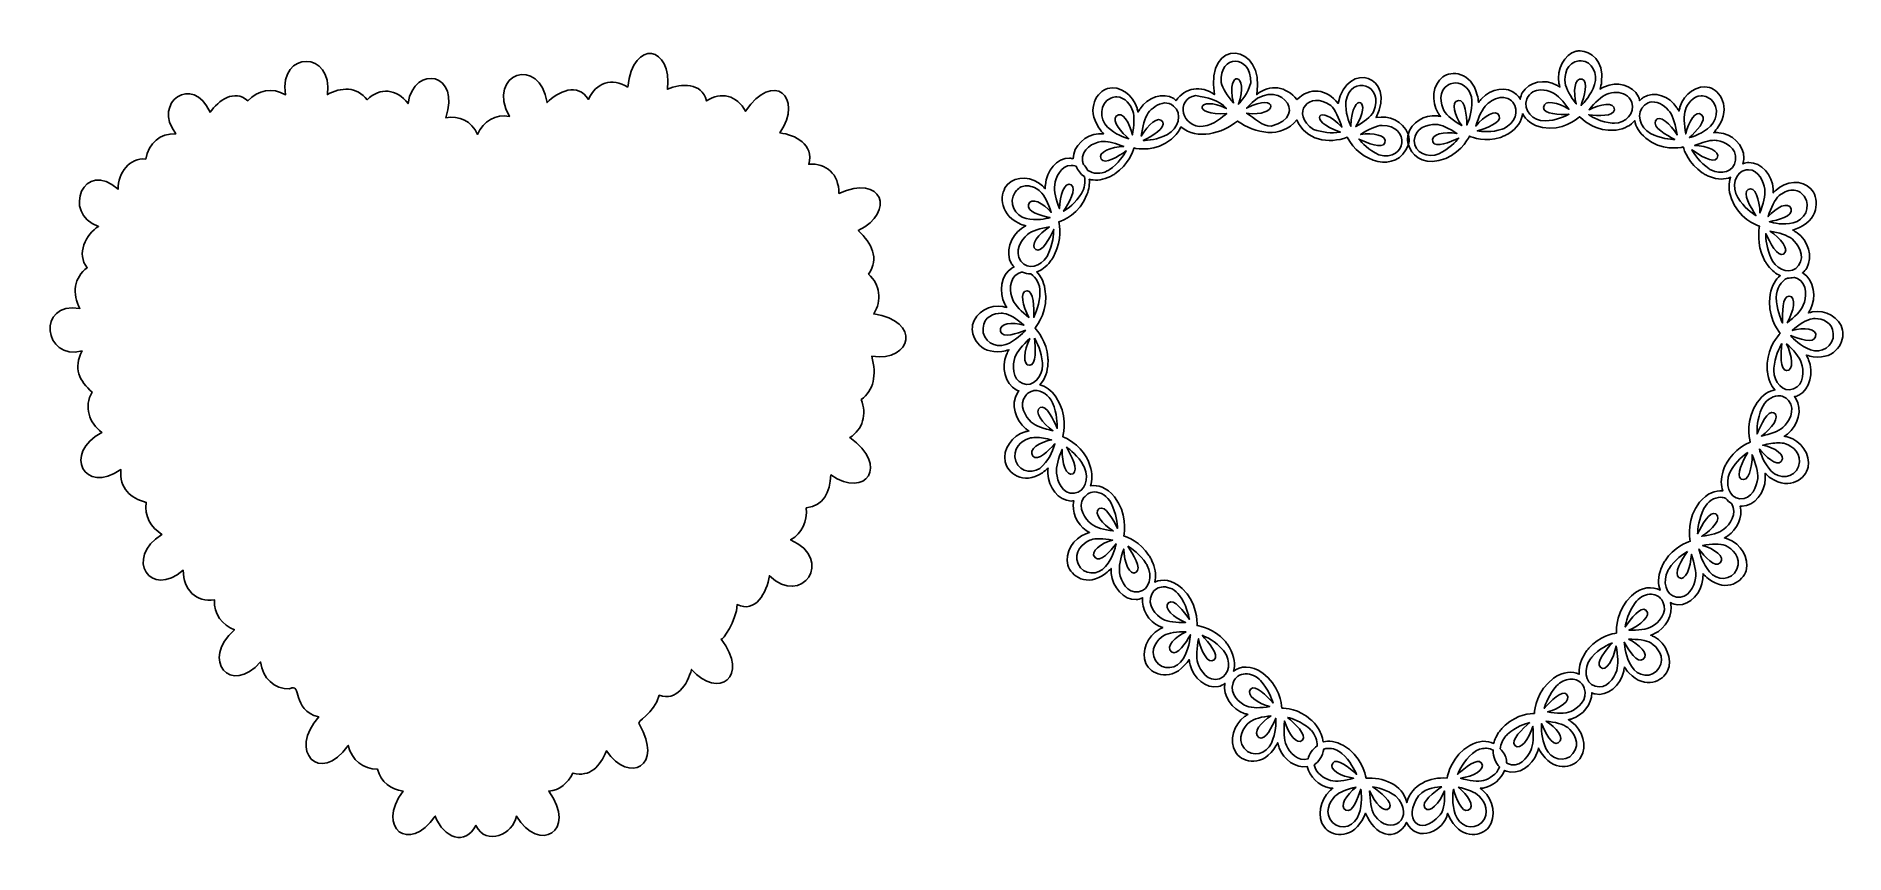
# Model space of a CAD drawing. Header units: centimetres. Extents: x -13.7 to 11.3, y -3.9 to 7.4.
import ezdxf

# ---------------------------------------------------------------- set-up
doc = ezdxf.new("R2010")
doc.units = ezdxf.units.CM
doc.header["$MEASUREMENT"] = 0
doc.layers.add('Layer 1', color=7, linetype='Continuous')

msp = doc.modelspace()

# ---------------------------------------------------------------- linework, layer by layer
at = {"layer": 'Layer 1', "color": 88}
msp.add_open_spline([(-5.49209, 6.65911), (-5.70597, 6.80307), (-5.92742, 6.72255), (-6.03415, 6.49137), (-6.03415, 6.49137), (-6.18124, 6.72939), (-6.45025, 6.60327), (-6.60569, 6.44773), (-6.60569, 6.44773), (-6.69568, 7.09203), (-7.45254, 6.86265), (-7.12468, 6.25272), (-7.12468, 6.25272), (-7.32004, 6.295), (-7.48322, 6.19286), (-7.56679, 6.00725), (-7.56679, 6.00725), (-7.64437, 6.19497), (-7.823, 6.26823), (-8.00505, 6.23772), (-8.00505, 6.23772), (-7.78617, 6.84982), (-8.44111, 6.98812), (-8.52533, 6.43273), (-8.52533, 6.43273), (-8.67778, 6.63779), (-8.91269, 6.66461), (-9.08918, 6.48592), (-9.08918, 6.48592), (-9.231, 6.66957), (-9.45687, 6.66388), (-9.63893, 6.55683), (-9.63893, 6.55683), (-9.55424, 7.1598), (-10.312, 7.17866), (-10.21687, 6.55547), (-10.21687, 6.55547), (-10.39791, 6.66119), (-10.59641, 6.62332), (-10.73971, 6.47228), (-10.73971, 6.47228), (-10.9246, 6.6392), (-11.1404, 6.47475), (-11.25999, 6.31272), (-11.25999, 6.31272), (-11.49004, 6.84293), (-12.06569, 6.45614), (-11.73285, 6.01406), (-11.73285, 6.01406), (-11.94721, 6.02503), (-12.10735, 5.88751), (-12.14805, 5.66631), (-12.14805, 5.66631), (-12.3751, 5.68959), (-12.52616, 5.47838), (-12.52993, 5.25037), (-12.52993, 5.25037), (-12.99184, 5.67907), (-13.32064, 4.91646), (-12.79776, 4.7376), (-12.79776, 4.7376), (-12.97484, 4.63316), (-13.11118, 4.35279), (-12.95538, 4.1662), (-12.95538, 4.1662), (-13.1388, 4.03871), (-13.16748, 3.79769), (-13.05661, 3.60434), (-13.05661, 3.60434), (-13.66069, 3.70414), (-13.55928, 2.87614), (-13.02714, 3.01793), (-13.02714, 3.01793), (-13.15299, 2.77955), (-13.06242, 2.59764), (-12.88746, 2.44789), (-12.88746, 2.44789), (-13.00417, 2.24804), (-12.93032, 2.01878), (-12.75291, 1.89284), (-12.75291, 1.89284), (-13.30106, 1.59806), (-12.99501, 1.03124), (-12.49149, 1.37735), (-12.49149, 1.37735), (-12.51393, 1.12115), (-12.3585, 0.97964), (-12.14036, 0.92459), (-12.14036, 0.92459), (-12.17033, 0.73484), (-12.07541, 0.57466), (-11.92379, 0.4841), (-11.92379, 0.4841), (-12.44999, 0.15088), (-12.08125, -0.40799), (-11.63034, -0.0123), (-11.63034, -0.0123), (-11.6296, -0.28633), (-11.45052, -0.45435), (-11.19976, -0.42006), (-11.19976, -0.42006), (-11.21019, -0.61917), (-11.08955, -0.76598), (-10.92296, -0.83463), (-10.92296, -0.83463), (-11.39824, -1.25265), (-10.97287, -1.75212), (-10.56159, -1.27785), (-10.56159, -1.27785), (-10.5353, -1.5075), (-10.37427, -1.65163), (-10.16049, -1.65015), (-10.16049, -1.65015), (-9.98019, -1.55642), (-10.1434, -1.93832), (-9.75811, -2.03745), (-9.75811, -2.03745), (-10.18353, -2.5063), (-9.74842, -2.98787), (-9.3506, -2.43157), (-9.3506, -2.43157), (-9.30035, -2.63939), (-9.14569, -2.7595), (-8.94693, -2.76023), (-8.94693, -2.76023), (-8.89947, -2.93616), (-8.76043, -3.0418), (-8.59453, -3.06162), (-8.59453, -3.06162), (-8.96993, -3.57637), (-8.51199, -3.92847), (-8.14986, -3.40801), (-8.14986, -3.40801), (-8.03082, -3.71482), (-7.73639, -3.82315), (-7.58857, -3.5362), (-7.58857, -3.5362), (-7.44341, -3.83093), (-7.06981, -3.65445), (-7.02857, -3.40801), (-7.02857, -3.40801), (-6.71894, -3.92707), (-6.18034, -3.6203), (-6.58262, -3.06162), (-6.58262, -3.06162), (-6.43023, -3.0528), (-6.31907, -2.95094), (-6.24815, -2.81342), (-6.24815, -2.81342), (-6.01038, -2.87292), (-5.87321, -2.7254), (-5.78554, -2.50521), (-5.78554, -2.50521), (-5.4676, -2.97432), (-4.99533, -2.70618), (-5.33062, -2.14246), (-5.33062, -2.14246), (-5.39115, -2.10145), (-5.11968, -1.99691), (-5.05638, -1.73743), (-5.05638, -1.73743), (-4.81836, -1.82865), (-4.66731, -1.58989), (-4.61043, -1.38149), (-4.61043, -1.38149), (-4.23966, -1.80702), (-3.80389, -1.48015), (-4.20036, -0.96283), (-4.20036, -0.96283), (-4.18423, -0.99344), (-3.98623, -0.70448), (-3.98123, -0.48688), (-3.98123, -0.48688), (-3.72476, -0.61053), (-3.56841, -0.31948), (-3.53528, -0.08731), (-3.53528, -0.08731), (-3.08723, -0.52621), (-2.63365, 0.13663), (-3.24182, 0.4091), (-3.24182, 0.4091), (-3.08091, 0.49808), (-3.01054, 0.66208), (-3.02525, 0.84958), (-3.02525, 0.84958), (-2.78234, 0.87899), (-2.70191, 1.06584), (-2.68566, 1.30371), (-2.68566, 1.30371), (-2.20496, 0.96938), (-1.87336, 1.4375), (-2.42424, 1.8192), (-2.42424, 1.8192), (-2.2427, 1.93596), (-2.1868, 2.14257), (-2.26662, 2.34561), (-2.26662, 2.34561), (-2.09402, 2.47061), (-2.05029, 2.68243), (-2.12181, 2.94429), (-2.12181, 2.94429), (-1.55274, 2.86342), (-1.44217, 3.43833), (-2.09362, 3.52933), (-2.09362, 3.52933), (-1.9771, 3.71846), (-2.00952, 3.93013), (-2.1641, 4.07755), (-2.1641, 4.07755), (-2.01192, 4.29802), (-2.12301, 4.50088), (-2.30763, 4.67896), (-2.30763, 4.67896), (-1.78452, 4.93635), (-1.97746, 5.47092), (-2.57546, 5.19173), (-2.57546, 5.19173), (-2.57264, 5.4588), (-2.75193, 5.61622), (-2.99065, 5.5954), (-2.99065, 5.5954), (-2.91595, 5.86655), (-3.17993, 6.00555), (-3.39047, 6.0277), (-3.39047, 6.0277), (-3.05665, 6.52379), (-3.48457, 6.89983), (-3.86334, 6.32772), (-3.86334, 6.32772), (-3.98426, 6.54997), (-4.20399, 6.60307), (-4.40155, 6.46955), (-4.40155, 6.46955), (-4.47271, 6.73243), (-4.75143, 6.71145), (-4.94233, 6.63184), (-4.94233, 6.63184), (-4.87572, 7.22059), (-5.41045, 7.34521), (-5.49209, 6.65911)], degree=3, knots=[0, 0, 0, 0, 0.01639344, 0.01639344, 0.01639344, 0.01639344, 0.03278689, 0.03278689, 0.03278689, 0.03278689, 0.04918033, 0.04918033, 0.04918033, 0.04918033, 0.06557377, 0.06557377, 0.06557377, 0.06557377, 0.08196721, 0.08196721, 0.08196721, 0.08196721, 0.09836066, 0.09836066, 0.09836066, 0.09836066, 0.1147541, 0.1147541, 0.1147541, 0.1147541, 0.13114754, 0.13114754, 0.13114754, 0.13114754, 0.14754098, 0.14754098, 0.14754098, 0.14754098, 0.16393443, 0.16393443, 0.16393443, 0.16393443, 0.18032787, 0.18032787, 0.18032787, 0.18032787, 0.19672131, 0.19672131, 0.19672131, 0.19672131, 0.21311475, 0.21311475, 0.21311475, 0.21311475, 0.2295082, 0.2295082, 0.2295082, 0.2295082, 0.24590164, 0.24590164, 0.24590164, 0.24590164, 0.26229508, 0.26229508, 0.26229508, 0.26229508, 0.27868852, 0.27868852, 0.27868852, 0.27868852, 0.29508197, 0.29508197, 0.29508197, 0.29508197, 0.31147541, 0.31147541, 0.31147541, 0.31147541, 0.32786885, 0.32786885, 0.32786885, 0.32786885, 0.3442623, 0.3442623, 0.3442623, 0.3442623, 0.36065574, 0.36065574, 0.36065574, 0.36065574, 0.37704918, 0.37704918, 0.37704918, 0.37704918, 0.39344262, 0.39344262, 0.39344262, 0.39344262, 0.40983607, 0.40983607, 0.40983607, 0.40983607, 0.42622951, 0.42622951, 0.42622951, 0.42622951, 0.44262295, 0.44262295, 0.44262295, 0.44262295, 0.45901639, 0.45901639, 0.45901639, 0.45901639, 0.47540984, 0.47540984, 0.47540984, 0.47540984, 0.49180328, 0.49180328, 0.49180328, 0.49180328, 0.50819672, 0.50819672, 0.50819672, 0.50819672, 0.52459016, 0.52459016, 0.52459016, 0.52459016, 0.54098361, 0.54098361, 0.54098361, 0.54098361, 0.55737705, 0.55737705, 0.55737705, 0.55737705, 0.57377049, 0.57377049, 0.57377049, 0.57377049, 0.59016393, 0.59016393, 0.59016393, 0.59016393, 0.60655738, 0.60655738, 0.60655738, 0.60655738, 0.62295082, 0.62295082, 0.62295082, 0.62295082, 0.63934426, 0.63934426, 0.63934426, 0.63934426, 0.6557377, 0.6557377, 0.6557377, 0.6557377, 0.67213115, 0.67213115, 0.67213115, 0.67213115, 0.68852459, 0.68852459, 0.68852459, 0.68852459, 0.70491803, 0.70491803, 0.70491803, 0.70491803, 0.72131148, 0.72131148, 0.72131148, 0.72131148, 0.73770492, 0.73770492, 0.73770492, 0.73770492, 0.75409836, 0.75409836, 0.75409836, 0.75409836, 0.7704918, 0.7704918, 0.7704918, 0.7704918, 0.78688525, 0.78688525, 0.78688525, 0.78688525, 0.80327869, 0.80327869, 0.80327869, 0.80327869, 0.81967213, 0.81967213, 0.81967213, 0.81967213, 0.83606557, 0.83606557, 0.83606557, 0.83606557, 0.85245902, 0.85245902, 0.85245902, 0.85245902, 0.86885246, 0.86885246, 0.86885246, 0.86885246, 0.8852459, 0.8852459, 0.8852459, 0.8852459, 0.90163934, 0.90163934, 0.90163934, 0.90163934, 0.91803279, 0.91803279, 0.91803279, 0.91803279, 0.93442623, 0.93442623, 0.93442623, 0.93442623, 0.95081967, 0.95081967, 0.95081967, 0.95081967, 0.96721311, 0.96721311, 0.96721311, 0.96721311, 1, 1, 1, 1], dxfattribs=at)
at = {"layer": 'Layer 1', "color": 11}
for points, knots in [([(7.66333, 7.16221), (7.65398, 7.16248), (7.64433, 7.1617), (7.6355, 7.16089), (7.6355, 7.16089), (7.62608, 7.16003), (7.61631, 7.15767), (7.60767, 7.15562), (7.60767, 7.15562), (7.43863, 7.11581), (7.3347, 6.89956), (7.3686, 6.71544), (7.3686, 6.71544), (7.37201, 6.6968), (7.37647, 6.67876), (7.38125, 6.66009), (7.38125, 6.66009), (7.36613, 6.67018), (7.35119, 6.68027), (7.33571, 6.68908), (7.33571, 6.68908), (7.17856, 6.77818), (6.94955, 6.73823), (6.86263, 6.58101), (6.86263, 6.58101), (6.84894, 6.55624), (6.83957, 6.5265), (6.8348, 6.49271), (6.8348, 6.49271), (6.82078, 6.51974), (6.80284, 6.54263), (6.7842, 6.55993), (6.7842, 6.55993), (6.65449, 6.68032), (6.42453, 6.63985), (6.30227, 6.50326), (6.30227, 6.50326), (6.28657, 6.48567), (6.27116, 6.46864), (6.25673, 6.44922), (6.25673, 6.44922), (6.25375, 6.48241), (6.24937, 6.51556), (6.24028, 6.5507), (6.24028, 6.5507), (6.15534, 6.87935), (5.88104, 6.88871), (5.76467, 6.80374), (5.76467, 6.80374), (5.62226, 6.70017), (5.60283, 6.45887), (5.70016, 6.30162), (5.70016, 6.30162), (5.70998, 6.28569), (5.72193, 6.27091), (5.73305, 6.25549), (5.73305, 6.25549), (5.71543, 6.25888), (5.69741, 6.26134), (5.67992, 6.2634), (5.67992, 6.2634), (5.51346, 6.28269), (5.329, 6.17242), (5.28653, 6.01036), (5.28653, 6.01036), (5.20777, 6.197), (5.0263, 6.27403), (4.8438, 6.23968), (4.8438, 6.23968), (5.12841, 6.8174), (4.44596, 7.03812), (4.31886, 6.43473), (4.31886, 6.43473), (4.16369, 6.63791), (3.92732, 6.66676), (3.74963, 6.48744), (3.74963, 6.48744), (3.60678, 6.67015), (3.37828, 6.71078), (3.19433, 6.55861), (3.19433, 6.55861), (3.32189, 7.27104), (2.47592, 7.36429), (2.60994, 6.55729), (2.60994, 6.55729), (2.43665, 6.69304), (2.1978, 6.65476), (2.08246, 6.47426), (2.08246, 6.47426), (2.07177, 6.48499), (2.06095, 6.49453), (2.04957, 6.50194), (2.04957, 6.50194), (1.90244, 6.59781), (1.68415, 6.51844), (1.58535, 6.36224), (1.58535, 6.36224), (1.57562, 6.34683), (1.56507, 6.33117), (1.55625, 6.3148), (1.55625, 6.3148), (1.55212, 6.33364), (1.54767, 6.35201), (1.54234, 6.37015), (1.54234, 6.37015), (1.4898, 6.54939), (1.30205, 6.68992), (1.13503, 6.64164), (1.13503, 6.64164), (0.99828, 6.60239), (0.83037, 6.37521), (1.01613, 6.09603), (1.01613, 6.09603), (1.03599, 6.06616), (1.05703, 6.04063), (1.07938, 6.01695), (1.07938, 6.01695), (1.05591, 6.01778), (1.03273, 6.017), (1.0098, 6.01564), (1.0098, 6.01564), (0.83377, 6.00488), (0.65909, 5.84919), (0.65942, 5.67035), (0.65942, 5.67035), (0.64243, 5.67507), (0.62706, 5.6791), (0.61135, 5.67957), (0.61135, 5.67957), (0.43825, 5.68476), (0.28671, 5.49905), (0.27614, 5.31188), (0.27614, 5.31188), (0.27512, 5.29343), (0.27466, 5.27533), (0.27488, 5.25653), (0.27488, 5.25653), (0.26227, 5.27063), (0.24896, 5.28451), (0.23567, 5.29738), (0.23567, 5.29738), (0.10439, 5.42457), (-0.12632, 5.44574), (-0.24754, 5.31583), (-0.24754, 5.31583), (-0.34693, 5.20972), (-0.38373, 4.924), (-0.08942, 4.78077), (-0.08942, 4.78077), (-0.05795, 4.76544), (-0.02648, 4.75385), (0.00418, 4.74518), (0.00418, 4.74518), (-0.01649, 4.73351), (-0.0361, 4.72157), (-0.05527, 4.70828), (-0.05527, 4.70828), (-0.20412, 4.60476), (-0.28183, 4.37516), (-0.19061, 4.22066), (-0.19061, 4.22066), (-0.18173, 4.2056), (-0.16883, 4.19106), (-0.1552, 4.17717), (-0.1552, 4.17717), (-0.16622, 4.17273), (-0.17742, 4.16715), (-0.18682, 4.16135), (-0.18682, 4.16135), (-0.33611, 4.06924), (-0.36997, 3.82899), (-0.28422, 3.66451), (-0.28422, 3.66451), (-0.27575, 3.64831), (-0.26735, 3.63288), (-0.25766, 3.61706), (-0.25766, 3.61706), (-0.27548, 3.62199), (-0.29301, 3.62544), (-0.31078, 3.62892), (-0.31078, 3.62892), (-0.48637, 3.66349), (-0.69124, 3.55355), (-0.72821, 3.37589), (-0.72821, 3.37589), (-0.75873, 3.23056), (-0.64654, 2.96809), (-0.3247, 3.01083), (-0.3247, 3.01083), (-0.29028, 3.0154), (-0.25767, 3.02348), (-0.2273, 3.03323), (-0.2273, 3.03323), (-0.23891, 3.01182), (-0.25067, 2.98929), (-0.26018, 2.96734), (-0.26018, 2.96734), (-0.33393, 2.79663), (-0.28156, 2.55976), (-0.12611, 2.47972), (-0.12611, 2.47972), (-0.11435, 2.47366), (-0.1008, 2.46912), (-0.08689, 2.46522), (-0.08689, 2.46522), (-0.0952, 2.45611), (-0.10343, 2.44584), (-0.10966, 2.43623), (-0.10966, 2.43623), (-0.20691, 2.28583), (-0.13919, 2.05335), (0.00544, 1.94333), (0.00544, 1.94333), (0.01971, 1.93251), (0.03323, 1.92163), (0.04846, 1.9117), (0.04846, 1.9117), (0.03035, 1.90813), (0.01281, 1.90469), (-0.00467, 1.89984), (-0.00467, 1.89984), (-0.17741, 1.85206), (-0.3183, 1.66053), (-0.27916, 1.48339), (-0.27916, 1.48339), (-0.24738, 1.33836), (-0.03765, 1.15234), (0.23567, 1.33578), (0.23567, 1.33578), (0.26489, 1.35539), (0.28937, 1.37656), (0.31283, 1.39904), (0.31283, 1.39904), (0.31108, 1.37447), (0.31119, 1.34935), (0.31156, 1.32524), (0.31156, 1.32524), (0.31465, 1.13783), (0.45845, 0.94673), (0.63159, 0.94437), (0.63159, 0.94437), (0.64286, 0.94421), (0.65618, 0.945), (0.66827, 0.947), (0.66827, 0.947), (0.63385, 0.79889), (0.71233, 0.6209), (0.84157, 0.53582), (0.84157, 0.53582), (0.85648, 0.52602), (0.87003, 0.51698), (0.88584, 0.50814), (0.88584, 0.50814), (0.868, 0.50331), (0.85237, 0.49839), (0.83524, 0.49233), (0.83524, 0.49233), (0.66591, 0.43254), (0.53699, 0.23011), (0.58731, 0.0561), (0.58731, 0.0561), (0.62824, -0.08637), (0.84743, -0.25679), (1.10847, -0.0546), (1.10847, -0.0546), (1.13638, -0.03298), (1.16113, -0.01014), (1.18309, 0.01393), (1.18309, 0.01393), (1.18293, -0.0107), (1.185, -0.03452), (1.18689, -0.05855), (1.18689, -0.05855), (1.2019, -0.24533), (1.35678, -0.4268), (1.52969, -0.41702), (1.52969, -0.41702), (1.55703, -0.41548), (1.58858, -0.40639), (1.61823, -0.39198), (1.61823, -0.39198), (1.59796, -0.54758), (1.70419, -0.71927), (1.84845, -0.78471), (1.84845, -0.78471), (1.86462, -0.79202), (1.88087, -0.79827), (1.89778, -0.80448), (1.89778, -0.80448), (1.88085, -0.8121), (1.86451, -0.8208), (1.84845, -0.82952), (1.84845, -0.82952), (1.68971, -0.91558), (1.59014, -1.13603), (1.66503, -1.30001), (1.66503, -1.30001), (1.72608, -1.43432), (1.97004, -1.56647), (2.19884, -1.32505), (2.19884, -1.32505), (2.2233, -1.29924), (2.24385, -1.27327), (2.26208, -1.24598), (2.26208, -1.24598), (2.26548, -1.27035), (2.26938, -1.29501), (2.27473, -1.31846), (2.27473, -1.31846), (2.31655, -1.50068), (2.49737, -1.65482), (2.66685, -1.61763), (2.66685, -1.61763), (2.69624, -1.61119), (2.72711, -1.59488), (2.75667, -1.57282), (2.75667, -1.57282), (2.71945, -1.74619), (2.85406, -1.93686), (3.0223, -1.98927), (3.0223, -1.98927), (3.03919, -1.99451), (3.05668, -1.99971), (3.07417, -2.00377), (3.07417, -2.00377), (3.05822, -2.01345), (3.04232, -2.0221), (3.02736, -2.03276), (3.02736, -2.03276), (2.87953, -2.13806), (2.80663, -2.36826), (2.8996, -2.5217), (2.8996, -2.5217), (2.97546, -2.64742), (3.23239, -2.75048), (3.43214, -2.48217), (3.43214, -2.48217), (3.45351, -2.45348), (3.47027, -2.42456), (3.48527, -2.39518), (3.48527, -2.39518), (3.4914, -2.41896), (3.49879, -2.44242), (3.50677, -2.46503), (3.50677, -2.46503), (3.5643, -2.62753), (3.73721, -2.75173), (3.89258, -2.72334), (3.89258, -2.72334), (3.92241, -2.86534), (4.05337, -2.98993), (4.19616, -3.01723), (4.19616, -3.01723), (4.21348, -3.02052), (4.23022, -3.02177), (4.24802, -3.02382), (4.24802, -3.02382), (4.23317, -3.03525), (4.21878, -3.0471), (4.20501, -3.05941), (4.20501, -3.05941), (4.06889, -3.18086), (4.02089, -3.41821), (4.12911, -3.56021), (4.12911, -3.56021), (4.21748, -3.67658), (4.48311, -3.74946), (4.65406, -3.46005), (4.65406, -3.46005), (4.67235, -3.4291), (4.68644, -3.3987), (4.69834, -3.36779), (4.69834, -3.36779), (4.81855, -3.67342), (5.11574, -3.78147), (5.26502, -3.49563), (5.26502, -3.49563), (5.41162, -3.78922), (5.7888, -3.61328), (5.83045, -3.36779), (5.83045, -3.36779), (5.84234, -3.3987), (5.85771, -3.4291), (5.87598, -3.46005), (5.87598, -3.46005), (6.04695, -3.74946), (6.3113, -3.67658), (6.39967, -3.56021), (6.39967, -3.56021), (6.50789, -3.41821), (6.45988, -3.18086), (6.32377, -3.05941), (6.32377, -3.05941), (6.31, -3.0471), (6.29561, -3.03525), (6.28076, -3.02382), (6.28076, -3.02382), (6.29856, -3.02177), (6.31656, -3.02052), (6.33389, -3.01723), (6.33389, -3.01723), (6.45844, -2.99342), (6.57144, -2.89482), (6.6185, -2.77606), (6.6185, -2.77606), (6.62611, -2.7799), (6.63373, -2.78393), (6.64127, -2.7866), (6.64127, -2.7866), (6.80534, -2.84473), (7.00281, -2.71453), (7.06502, -2.53884), (7.06502, -2.53884), (7.07299, -2.51622), (7.07912, -2.49277), (7.08526, -2.46899), (7.08526, -2.46899), (7.10026, -2.49836), (7.11828, -2.52728), (7.13965, -2.55597), (7.13965, -2.55597), (7.3394, -2.82428), (7.59633, -2.72122), (7.67218, -2.5955), (7.67218, -2.5955), (7.76517, -2.44206), (7.69224, -2.21318), (7.54442, -2.10788), (7.54442, -2.10788), (7.52947, -2.09722), (7.51482, -2.08593), (7.49889, -2.07625), (7.49889, -2.07625), (7.51638, -2.07219), (7.53133, -2.06831), (7.54822, -2.06307), (7.54822, -2.06307), (7.69806, -2.0164), (7.82253, -1.86078), (7.82144, -1.70461), (7.82144, -1.70461), (7.83677, -1.71195), (7.85218, -1.71718), (7.86698, -1.72042), (7.86698, -1.72042), (8.03648, -1.75762), (8.21728, -1.60348), (8.25911, -1.42126), (8.25911, -1.42126), (8.26446, -1.3978), (8.26838, -1.37447), (8.27176, -1.35009), (8.27176, -1.35009), (8.29001, -1.37738), (8.31054, -1.40335), (8.335, -1.42917), (8.335, -1.42917), (8.5638, -1.67058), (8.80776, -1.53712), (8.86881, -1.40281), (8.86881, -1.40281), (8.94371, -1.23883), (8.84539, -1.01838), (8.68666, -0.93232), (8.68666, -0.93232), (8.6706, -0.9236), (8.65424, -0.91621), (8.63732, -0.9086), (8.63732, -0.9086), (8.65423, -0.90238), (8.67049, -0.89482), (8.68666, -0.88751), (8.68666, -0.88751), (8.84225, -0.81693), (8.95168, -0.62333), (8.90802, -0.45919), (8.90802, -0.45919), (8.94255, -0.47861), (8.97968, -0.4877), (9.01174, -0.48951), (9.01174, -0.48951), (9.18465, -0.49929), (9.33953, -0.31913), (9.35454, -0.13236), (9.35454, -0.13236), (9.35645, -0.10832), (9.3585, -0.0845), (9.35834, -0.05987), (9.35834, -0.05987), (9.3803, -0.08394), (9.40379, -0.10678), (9.4317, -0.1284), (9.4317, -0.1284), (9.69274, -0.3306), (9.91192, -0.16017), (9.95285, -0.0177), (9.95285, -0.0177), (10.00319, 0.15631), (9.87551, 0.35742), (9.70619, 0.41721), (9.70619, 0.41721), (9.68906, 0.42327), (9.67216, 0.42951), (9.65433, 0.43434), (9.65433, 0.43434), (9.67015, 0.44318), (9.68494, 0.45222), (9.69986, 0.46202), (9.69986, 0.46202), (9.82872, 0.54685), (9.90682, 0.72534), (9.87316, 0.8732), (9.87316, 0.8732), (9.88122, 0.87231), (9.88955, 0.87178), (9.89719, 0.87188), (9.89719, 0.87188), (10.07033, 0.87424), (10.21413, 1.06403), (10.21722, 1.25144), (10.21722, 1.25144), (10.21758, 1.27555), (10.21768, 1.30067), (10.21595, 1.32524), (10.21595, 1.32524), (10.23941, 1.30276), (10.26389, 1.28027), (10.29311, 1.26066), (10.29311, 1.26066), (10.56644, 1.07722), (10.77744, 1.26456), (10.8092, 1.40958), (10.8092, 1.40958), (10.84837, 1.58673), (10.70747, 1.77826), (10.53472, 1.82604), (10.53472, 1.82604), (10.51725, 1.83089), (10.49842, 1.83565), (10.48033, 1.83922), (10.48033, 1.83922), (10.49555, 1.84915), (10.51034, 1.85871), (10.52459, 1.86953), (10.52459, 1.86953), (10.66925, 1.97954), (10.73695, 2.21202), (10.63971, 2.36242), (10.63971, 2.36242), (10.63473, 2.37012), (10.62706, 2.37876), (10.62073, 2.38615), (10.62073, 2.38615), (10.64325, 2.39022), (10.66355, 2.39669), (10.68145, 2.40592), (10.68145, 2.40592), (10.8369, 2.48596), (10.89053, 2.72415), (10.81679, 2.89486), (10.81679, 2.89486), (10.80727, 2.9168), (10.79676, 2.93802), (10.78517, 2.95943), (10.78517, 2.95943), (10.81553, 2.94968), (10.84689, 2.94159), (10.88131, 2.93703), (10.88131, 2.93703), (11.20316, 2.89429), (11.3166, 3.15808), (11.28609, 3.3034), (11.28609, 3.3034), (11.2491, 3.48106), (11.04298, 3.59101), (10.86739, 3.55644), (10.86739, 3.55644), (10.84961, 3.55295), (10.83208, 3.54687), (10.81426, 3.54194), (10.81426, 3.54194), (10.82397, 3.55776), (10.83236, 3.5745), (10.84083, 3.5907), (10.84083, 3.5907), (10.92658, 3.75519), (10.89144, 3.99675), (10.74216, 4.08887), (10.74216, 4.08887), (10.73843, 4.09117), (10.73479, 4.09336), (10.73078, 4.09546), (10.73078, 4.09546), (10.756, 4.11542), (10.77624, 4.13763), (10.79023, 4.16135), (10.79023, 4.16135), (10.88144, 4.31585), (10.80627, 4.54545), (10.65742, 4.64898), (10.65742, 4.64898), (10.63825, 4.66227), (10.61862, 4.67552), (10.59796, 4.6872), (10.59796, 4.6872), (10.62862, 4.69586), (10.66009, 4.70745), (10.69157, 4.72278), (10.69157, 4.72278), (10.98588, 4.86601), (10.94781, 5.15041), (10.84842, 5.25653), (10.84842, 5.25653), (10.72719, 5.38643), (10.49775, 5.36526), (10.36648, 5.23808), (10.36648, 5.23808), (10.35318, 5.22521), (10.33987, 5.21264), (10.32727, 5.19854), (10.32727, 5.19854), (10.32748, 5.21735), (10.32702, 5.23544), (10.32601, 5.25389), (10.32601, 5.25389), (10.31543, 5.44107), (10.16389, 5.62414), (9.9908, 5.61895), (9.9908, 5.61895), (9.96504, 5.61817), (9.93681, 5.61262), (9.90858, 5.6005), (9.90858, 5.6005), (9.91821, 5.62747), (9.92312, 5.65494), (9.92375, 5.67957), (9.92375, 5.67957), (9.92858, 5.86126), (9.75289, 6.02056), (9.57464, 6.03145), (9.57464, 6.03145), (9.5517, 6.03282), (9.52725, 6.03227), (9.5038, 6.03145), (9.5038, 6.03145), (9.52616, 6.05513), (9.54718, 6.08066), (9.56705, 6.11052), (9.56705, 6.11052), (9.7528, 6.3897), (9.58489, 6.61689), (9.44814, 6.65613), (9.44814, 6.65613), (9.28112, 6.70442), (9.0921, 6.5652), (9.03957, 6.38596), (9.03957, 6.38596), (9.03423, 6.36782), (9.03106, 6.34814), (9.02692, 6.3293), (9.02692, 6.3293), (9.0181, 6.34566), (9.00754, 6.36133), (8.99783, 6.37674), (8.99783, 6.37674), (8.89901, 6.53294), (8.68072, 6.61363), (8.5336, 6.51775), (8.5336, 6.51775), (8.51603, 6.5063), (8.49869, 6.49041), (8.483, 6.47163), (8.483, 6.47163), (8.47892, 6.49224), (8.47319, 6.51164), (8.46529, 6.5283), (8.46529, 6.5283), (8.38817, 6.69104), (8.16074, 6.74371), (7.99853, 6.66536), (7.99853, 6.66536), (7.97768, 6.65525), (7.95687, 6.64471), (7.93655, 6.63241), (7.93655, 6.63241), (7.94567, 6.66434), (7.9539, 6.69773), (7.95806, 6.73389), (7.95806, 6.73389), (7.99226, 7.03102), (7.80348, 7.15809), (7.66333, 7.16221)], [0, 0, 0, 0, 0.00574713, 0.00574713, 0.00574713, 0.00574713, 0.01149425, 0.01149425, 0.01149425, 0.01149425, 0.01724138, 0.01724138, 0.01724138, 0.01724138, 0.02298851, 0.02298851, 0.02298851, 0.02298851, 0.02873563, 0.02873563, 0.02873563, 0.02873563, 0.03448276, 0.03448276, 0.03448276, 0.03448276, 0.04022989, 0.04022989, 0.04022989, 0.04022989, 0.04597701, 0.04597701, 0.04597701, 0.04597701, 0.05172414, 0.05172414, 0.05172414, 0.05172414, 0.05747126, 0.05747126, 0.05747126, 0.05747126, 0.06321839, 0.06321839, 0.06321839, 0.06321839, 0.06896552, 0.06896552, 0.06896552, 0.06896552, 0.07471264, 0.07471264, 0.07471264, 0.07471264, 0.08045977, 0.08045977, 0.08045977, 0.08045977, 0.0862069, 0.0862069, 0.0862069, 0.0862069, 0.09195402, 0.09195402, 0.09195402, 0.09195402, 0.09770115, 0.09770115, 0.09770115, 0.09770115, 0.10344828, 0.10344828, 0.10344828, 0.10344828, 0.1091954, 0.1091954, 0.1091954, 0.1091954, 0.11494253, 0.11494253, 0.11494253, 0.11494253, 0.12068966, 0.12068966, 0.12068966, 0.12068966, 0.12643678, 0.12643678, 0.12643678, 0.12643678, 0.13218391, 0.13218391, 0.13218391, 0.13218391, 0.13793103, 0.13793103, 0.13793103, 0.13793103, 0.14367816, 0.14367816, 0.14367816, 0.14367816, 0.14942529, 0.14942529, 0.14942529, 0.14942529, 0.15517241, 0.15517241, 0.15517241, 0.15517241, 0.16091954, 0.16091954, 0.16091954, 0.16091954, 0.16666667, 0.16666667, 0.16666667, 0.16666667, 0.17241379, 0.17241379, 0.17241379, 0.17241379, 0.17816092, 0.17816092, 0.17816092, 0.17816092, 0.18390805, 0.18390805, 0.18390805, 0.18390805, 0.18965517, 0.18965517, 0.18965517, 0.18965517, 0.1954023, 0.1954023, 0.1954023, 0.1954023, 0.20114943, 0.20114943, 0.20114943, 0.20114943, 0.20689655, 0.20689655, 0.20689655, 0.20689655, 0.21264368, 0.21264368, 0.21264368, 0.21264368, 0.2183908, 0.2183908, 0.2183908, 0.2183908, 0.22413793, 0.22413793, 0.22413793, 0.22413793, 0.22988506, 0.22988506, 0.22988506, 0.22988506, 0.23563218, 0.23563218, 0.23563218, 0.23563218, 0.24137931, 0.24137931, 0.24137931, 0.24137931, 0.24712644, 0.24712644, 0.24712644, 0.24712644, 0.25287356, 0.25287356, 0.25287356, 0.25287356, 0.25862069, 0.25862069, 0.25862069, 0.25862069, 0.26436782, 0.26436782, 0.26436782, 0.26436782, 0.27011494, 0.27011494, 0.27011494, 0.27011494, 0.27586207, 0.27586207, 0.27586207, 0.27586207, 0.2816092, 0.2816092, 0.2816092, 0.2816092, 0.28735632, 0.28735632, 0.28735632, 0.28735632, 0.29310345, 0.29310345, 0.29310345, 0.29310345, 0.29885057, 0.29885057, 0.29885057, 0.29885057, 0.3045977, 0.3045977, 0.3045977, 0.3045977, 0.31034483, 0.31034483, 0.31034483, 0.31034483, 0.31609195, 0.31609195, 0.31609195, 0.31609195, 0.32183908, 0.32183908, 0.32183908, 0.32183908, 0.32758621, 0.32758621, 0.32758621, 0.32758621, 0.33333333, 0.33333333, 0.33333333, 0.33333333, 0.33908046, 0.33908046, 0.33908046, 0.33908046, 0.34482759, 0.34482759, 0.34482759, 0.34482759, 0.35057471, 0.35057471, 0.35057471, 0.35057471, 0.35632184, 0.35632184, 0.35632184, 0.35632184, 0.36206897, 0.36206897, 0.36206897, 0.36206897, 0.36781609, 0.36781609, 0.36781609, 0.36781609, 0.37356322, 0.37356322, 0.37356322, 0.37356322, 0.37931034, 0.37931034, 0.37931034, 0.37931034, 0.38505747, 0.38505747, 0.38505747, 0.38505747, 0.3908046, 0.3908046, 0.3908046, 0.3908046, 0.39655172, 0.39655172, 0.39655172, 0.39655172, 0.40229885, 0.40229885, 0.40229885, 0.40229885, 0.40804598, 0.40804598, 0.40804598, 0.40804598, 0.4137931, 0.4137931, 0.4137931, 0.4137931, 0.41954023, 0.41954023, 0.41954023, 0.41954023, 0.42528736, 0.42528736, 0.42528736, 0.42528736, 0.43103448, 0.43103448, 0.43103448, 0.43103448, 0.43678161, 0.43678161, 0.43678161, 0.43678161, 0.44252874, 0.44252874, 0.44252874, 0.44252874, 0.44827586, 0.44827586, 0.44827586, 0.44827586, 0.45402299, 0.45402299, 0.45402299, 0.45402299, 0.45977011, 0.45977011, 0.45977011, 0.45977011, 0.46551724, 0.46551724, 0.46551724, 0.46551724, 0.47126437, 0.47126437, 0.47126437, 0.47126437, 0.47701149, 0.47701149, 0.47701149, 0.47701149, 0.48275862, 0.48275862, 0.48275862, 0.48275862, 0.48850575, 0.48850575, 0.48850575, 0.48850575, 0.49425287, 0.49425287, 0.49425287, 0.49425287, 0.5, 0.5, 0.5, 0.5, 0.50574713, 0.50574713, 0.50574713, 0.50574713, 0.51149425, 0.51149425, 0.51149425, 0.51149425, 0.51724138, 0.51724138, 0.51724138, 0.51724138, 0.52298851, 0.52298851, 0.52298851, 0.52298851, 0.52873563, 0.52873563, 0.52873563, 0.52873563, 0.53448276, 0.53448276, 0.53448276, 0.53448276, 0.54022989, 0.54022989, 0.54022989, 0.54022989, 0.54597701, 0.54597701, 0.54597701, 0.54597701, 0.55172414, 0.55172414, 0.55172414, 0.55172414, 0.55747126, 0.55747126, 0.55747126, 0.55747126, 0.56321839, 0.56321839, 0.56321839, 0.56321839, 0.56896552, 0.56896552, 0.56896552, 0.56896552, 0.57471264, 0.57471264, 0.57471264, 0.57471264, 0.58045977, 0.58045977, 0.58045977, 0.58045977, 0.5862069, 0.5862069, 0.5862069, 0.5862069, 0.59195402, 0.59195402, 0.59195402, 0.59195402, 0.59770115, 0.59770115, 0.59770115, 0.59770115, 0.60344828, 0.60344828, 0.60344828, 0.60344828, 0.6091954, 0.6091954, 0.6091954, 0.6091954, 0.61494253, 0.61494253, 0.61494253, 0.61494253, 0.62068966, 0.62068966, 0.62068966, 0.62068966, 0.62643678, 0.62643678, 0.62643678, 0.62643678, 0.63218391, 0.63218391, 0.63218391, 0.63218391, 0.63793103, 0.63793103, 0.63793103, 0.63793103, 0.64367816, 0.64367816, 0.64367816, 0.64367816, 0.64942529, 0.64942529, 0.64942529, 0.64942529, 0.65517241, 0.65517241, 0.65517241, 0.65517241, 0.66091954, 0.66091954, 0.66091954, 0.66091954, 0.66666667, 0.66666667, 0.66666667, 0.66666667, 0.67241379, 0.67241379, 0.67241379, 0.67241379, 0.67816092, 0.67816092, 0.67816092, 0.67816092, 0.68390805, 0.68390805, 0.68390805, 0.68390805, 0.68965517, 0.68965517, 0.68965517, 0.68965517, 0.6954023, 0.6954023, 0.6954023, 0.6954023, 0.70114943, 0.70114943, 0.70114943, 0.70114943, 0.70689655, 0.70689655, 0.70689655, 0.70689655, 0.71264368, 0.71264368, 0.71264368, 0.71264368, 0.7183908, 0.7183908, 0.7183908, 0.7183908, 0.72413793, 0.72413793, 0.72413793, 0.72413793, 0.72988506, 0.72988506, 0.72988506, 0.72988506, 0.73563218, 0.73563218, 0.73563218, 0.73563218, 0.74137931, 0.74137931, 0.74137931, 0.74137931, 0.74712644, 0.74712644, 0.74712644, 0.74712644, 0.75287356, 0.75287356, 0.75287356, 0.75287356, 0.75862069, 0.75862069, 0.75862069, 0.75862069, 0.76436782, 0.76436782, 0.76436782, 0.76436782, 0.77011494, 0.77011494, 0.77011494, 0.77011494, 0.77586207, 0.77586207, 0.77586207, 0.77586207, 0.7816092, 0.7816092, 0.7816092, 0.7816092, 0.78735632, 0.78735632, 0.78735632, 0.78735632, 0.79310345, 0.79310345, 0.79310345, 0.79310345, 0.79885057, 0.79885057, 0.79885057, 0.79885057, 0.8045977, 0.8045977, 0.8045977, 0.8045977, 0.81034483, 0.81034483, 0.81034483, 0.81034483, 0.81609195, 0.81609195, 0.81609195, 0.81609195, 0.82183908, 0.82183908, 0.82183908, 0.82183908, 0.82758621, 0.82758621, 0.82758621, 0.82758621, 0.83333333, 0.83333333, 0.83333333, 0.83333333, 0.83908046, 0.83908046, 0.83908046, 0.83908046, 0.84482759, 0.84482759, 0.84482759, 0.84482759, 0.85057471, 0.85057471, 0.85057471, 0.85057471, 0.85632184, 0.85632184, 0.85632184, 0.85632184, 0.86206897, 0.86206897, 0.86206897, 0.86206897, 0.86781609, 0.86781609, 0.86781609, 0.86781609, 0.87356322, 0.87356322, 0.87356322, 0.87356322, 0.87931034, 0.87931034, 0.87931034, 0.87931034, 0.88505747, 0.88505747, 0.88505747, 0.88505747, 0.8908046, 0.8908046, 0.8908046, 0.8908046, 0.89655172, 0.89655172, 0.89655172, 0.89655172, 0.90229885, 0.90229885, 0.90229885, 0.90229885, 0.90804598, 0.90804598, 0.90804598, 0.90804598, 0.9137931, 0.9137931, 0.9137931, 0.9137931, 0.91954023, 0.91954023, 0.91954023, 0.91954023, 0.92528736, 0.92528736, 0.92528736, 0.92528736, 0.93103448, 0.93103448, 0.93103448, 0.93103448, 0.93678161, 0.93678161, 0.93678161, 0.93678161, 0.94252874, 0.94252874, 0.94252874, 0.94252874, 0.94827586, 0.94827586, 0.94827586, 0.94827586, 0.95402299, 0.95402299, 0.95402299, 0.95402299, 0.95977011, 0.95977011, 0.95977011, 0.95977011, 0.96551724, 0.96551724, 0.96551724, 0.96551724, 0.97126437, 0.97126437, 0.97126437, 0.97126437, 0.97701149, 0.97701149, 0.97701149, 0.97701149, 0.98275862, 0.98275862, 0.98275862, 0.98275862, 0.98850575, 0.98850575, 0.98850575, 0.98850575, 1, 1, 1, 1]), ([(3.11464, 6.72071), (3.07182, 6.57372), (2.98573, 6.47004), (2.94135, 6.42418), (2.94135, 6.42418), (3.10709, 6.85099), (2.76001, 6.92987), (2.87431, 6.44263), (2.87431, 6.44263), (2.79038, 6.5414), (2.72079, 6.64299), (2.70607, 6.72335), (2.70607, 6.72335), (2.66987, 7.11952), (3.11895, 7.1204), (3.11464, 6.72071)], [0, 0, 0, 0, 0.2, 0.2, 0.2, 0.2, 0.4, 0.4, 0.4, 0.4, 0.6, 0.6, 0.6, 0.6, 1, 1, 1, 1]), ([(7.67471, 7.02515), (7.82716, 7.01661), (7.91031, 6.83999), (7.86066, 6.69567), (7.86066, 6.69567), (7.81108, 6.55106), (7.71991, 6.45057), (7.67345, 6.40705), (7.67345, 6.40705), (7.71717, 6.52501), (7.78261, 6.74128), (7.68736, 6.76816), (7.68736, 6.76816), (7.57897, 6.79854), (7.56375, 6.59327), (7.60767, 6.42814), (7.60767, 6.42814), (7.52844, 6.53109), (7.46431, 6.63706), (7.45335, 6.71807), (7.45335, 6.71807), (7.43967, 6.81939), (7.47208, 7.00795), (7.64435, 7.02383), (7.64435, 7.02383), (7.65512, 7.02482), (7.66455, 7.02571), (7.67471, 7.02515)], [0, 0, 0, 0, 0.125, 0.125, 0.125, 0.125, 0.25, 0.25, 0.25, 0.25, 0.375, 0.375, 0.375, 0.375, 0.5, 0.5, 0.5, 0.5, 0.625, 0.625, 0.625, 0.625, 0.75, 0.75, 0.75, 0.75, 1, 1, 1, 1]), ([(3.39232, 6.12142), (3.26604, 6.1165), (3.16561, 6.23931), (3.05393, 6.29898), (3.05393, 6.29898), (3.50034, 6.23945), (3.50562, 6.59818), (3.05519, 6.36883), (3.05519, 6.36883), (3.45045, 6.86436), (3.96074, 6.2588), (3.39232, 6.12142)], [0, 0, 0, 0, 0.25, 0.25, 0.25, 0.25, 0.5, 0.5, 0.5, 0.5, 1, 1, 1, 1]), ([(4.80965, 6.32139), (4.77057, 6.25065), (4.67314, 6.17853), (4.56299, 6.11448), (4.56299, 6.11448), (4.80505, 6.47828), (4.51454, 6.63253), (4.49468, 6.11975), (4.49468, 6.11975), (4.46715, 6.17847), (4.4182, 6.30745), (4.42384, 6.46108), (4.42384, 6.46108), (4.4975, 6.84739), (4.9657, 6.69339), (4.80965, 6.32139)], [0, 0, 0, 0, 0.2, 0.2, 0.2, 0.2, 0.4, 0.4, 0.4, 0.4, 0.6, 0.6, 0.6, 0.6, 1, 1, 1, 1]), ([(1.26405, 6.52566), (1.37814, 6.52368), (1.45722, 6.40877), (1.48415, 6.33061), (1.48415, 6.33061), (1.51062, 6.25367), (1.50181, 6.12993), (1.47782, 5.99982), (1.47782, 5.99982), (1.44289, 6.16732), (1.33731, 6.34126), (1.2552, 6.26076), (1.2552, 6.26076), (1.18313, 6.18988), (1.33726, 6.02956), (1.42849, 5.94711), (1.42849, 5.94711), (1.36806, 5.96251), (1.24332, 6.00612), (1.13503, 6.10921), (1.13503, 6.10921), (1.01957, 6.21885), (1.02023, 6.43596), (1.1793, 6.50721), (1.1793, 6.50721), (1.20914, 6.52058), (1.23772, 6.52612), (1.26405, 6.52566)], [0, 0, 0, 0, 0.125, 0.125, 0.125, 0.125, 0.25, 0.25, 0.25, 0.25, 0.375, 0.375, 0.375, 0.375, 0.5, 0.5, 0.5, 0.5, 0.625, 0.625, 0.625, 0.625, 0.75, 0.75, 0.75, 0.75, 1, 1, 1, 1]), ([(2.35508, 6.54345), (2.50923, 6.515), (2.67068, 6.486), (2.77691, 6.36488), (2.77691, 6.36488), (2.379, 6.56014), (2.28126, 6.25818), (2.78071, 6.29503), (2.78071, 6.29503), (2.72655, 6.26129), (2.60732, 6.13057), (2.45435, 6.11908), (2.45435, 6.11908), (2.16354, 6.08998), (2.06006, 6.49632), (2.35508, 6.54345)], [0, 0, 0, 0, 0.2, 0.2, 0.2, 0.2, 0.4, 0.4, 0.4, 0.4, 0.6, 0.6, 0.6, 0.6, 1, 1, 1, 1]), ([(4.22019, 6.40573), (4.28046, 6.34795), (4.33161, 6.23325), (4.37072, 6.10789), (4.37072, 6.10789), (4.06387, 6.44442), (3.86994, 6.19841), (4.35048, 6.04068), (4.35048, 6.04068), (4.22433, 6.0139), (4.10118, 6.04049), (3.97986, 6.07494), (3.97986, 6.07494), (3.64816, 6.29523), (3.9178, 6.62218), (4.22019, 6.40573)], [0, 0, 0, 0, 0.2, 0.2, 0.2, 0.2, 0.4, 0.4, 0.4, 0.4, 0.6, 0.6, 0.6, 0.6, 1, 1, 1, 1]), ([(5.93417, 6.71939), (6.0563, 6.72481), (6.16092, 6.60985), (6.16565, 6.4769), (6.16565, 6.4769), (6.17129, 6.32326), (6.12361, 6.19428), (6.09608, 6.13556), (6.09608, 6.13556), (6.09452, 6.26218), (6.07883, 6.48838), (5.98097, 6.47558), (5.98097, 6.47558), (5.86969, 6.46083), (5.92689, 6.26462), (6.02651, 6.12898), (6.02651, 6.12898), (5.91635, 6.19302), (5.82019, 6.26515), (5.78111, 6.33589), (5.78111, 6.33589), (5.7323, 6.42435), (5.6929, 6.61277), (5.84689, 6.69567), (5.84689, 6.69567), (5.87574, 6.71121), (5.90599, 6.71814), (5.93417, 6.71939)], [0, 0, 0, 0, 0.125, 0.125, 0.125, 0.125, 0.25, 0.25, 0.25, 0.25, 0.375, 0.375, 0.375, 0.375, 0.5, 0.5, 0.5, 0.5, 0.625, 0.625, 0.625, 0.625, 0.75, 0.75, 0.75, 0.75, 1, 1, 1, 1]), ([(6.58813, 6.51775), (6.63892, 6.5184), (6.6882, 6.50129), (6.72981, 6.45318), (6.72981, 6.45318), (6.83405, 6.33298), (6.7505, 6.15402), (6.61091, 6.09076), (6.61091, 6.09076), (6.6016, 6.08654), (6.59285, 6.08203), (6.58308, 6.0789), (6.58308, 6.0789), (6.43642, 6.03131), (6.30358, 6.04559), (6.24155, 6.05649), (6.24155, 6.05649), (6.36297, 6.09283), (6.57749, 6.17092), (6.54513, 6.2634), (6.54513, 6.2634), (6.50835, 6.36847), (6.33038, 6.25723), (6.22004, 6.12239), (6.22004, 6.12239), (6.25915, 6.24774), (6.3103, 6.36245), (6.37057, 6.42023), (6.37057, 6.42023), (6.41755, 6.46514), (6.50352, 6.51669), (6.58813, 6.51775)], [0, 0, 0, 0, 0.11111111, 0.11111111, 0.11111111, 0.11111111, 0.22222222, 0.22222222, 0.22222222, 0.22222222, 0.33333333, 0.33333333, 0.33333333, 0.33333333, 0.44444444, 0.44444444, 0.44444444, 0.44444444, 0.55555556, 0.55555556, 0.55555556, 0.55555556, 0.66666667, 0.66666667, 0.66666667, 0.66666667, 0.77777778, 0.77777778, 0.77777778, 0.77777778, 1, 1, 1, 1]), ([(7.11688, 6.62187), (7.17627, 6.62344), (7.23556, 6.6065), (7.27626, 6.5876), (7.27626, 6.5876), (7.35067, 6.55282), (7.43165, 6.46165), (7.50648, 6.35565), (7.50648, 6.35565), (7.36139, 6.44693), (7.16077, 6.49262), (7.15736, 6.38069), (7.15736, 6.38069), (7.15435, 6.28218), (7.38035, 6.27992), (7.50648, 6.2858), (7.50648, 6.2858), (7.45083, 6.25488), (7.32966, 6.19848), (7.17633, 6.19487), (7.17633, 6.19487), (7.01287, 6.19055), (6.85888, 6.34067), (6.92588, 6.4993), (6.92588, 6.4993), (6.96358, 6.58853), (7.04051, 6.61984), (7.11688, 6.62187)], [0, 0, 0, 0, 0.125, 0.125, 0.125, 0.125, 0.25, 0.25, 0.25, 0.25, 0.375, 0.375, 0.375, 0.375, 0.5, 0.5, 0.5, 0.5, 0.625, 0.625, 0.625, 0.625, 0.75, 0.75, 0.75, 0.75, 1, 1, 1, 1]), ([(8.16551, 6.58629), (8.25028, 6.58498), (8.33854, 6.5523), (8.37422, 6.45054), (8.37422, 6.45054), (8.42793, 6.29789), (8.28581, 6.16529), (8.13388, 6.16192), (8.13388, 6.16192), (8.12376, 6.1617), (8.11496, 6.16228), (8.10479, 6.16324), (8.10479, 6.16324), (7.95191, 6.1772), (7.83331, 6.24324), (7.7797, 6.2779), (7.7797, 6.2779), (7.90518, 6.26351), (8.13215, 6.25055), (8.13515, 6.34906), (8.13515, 6.34906), (8.13855, 6.46099), (7.9351, 6.42904), (7.78476, 6.34775), (7.78476, 6.34775), (7.86571, 6.44844), (7.9537, 6.53419), (8.03016, 6.56388), (8.03016, 6.56388), (8.0659, 6.5777), (8.11464, 6.58707), (8.16551, 6.58629)], [0, 0, 0, 0, 0.11111111, 0.11111111, 0.11111111, 0.11111111, 0.22222222, 0.22222222, 0.22222222, 0.22222222, 0.33333333, 0.33333333, 0.33333333, 0.33333333, 0.44444444, 0.44444444, 0.44444444, 0.44444444, 0.55555556, 0.55555556, 0.55555556, 0.55555556, 0.66666667, 0.66666667, 0.66666667, 0.66666667, 0.77777778, 0.77777778, 0.77777778, 0.77777778, 1, 1, 1, 1]), ([(9.33303, 6.54016), (9.35936, 6.54062), (9.38795, 6.5364), (9.41778, 6.52303), (9.41778, 6.52303), (9.57685, 6.45177), (9.57752, 6.23203), (9.46206, 6.12239), (9.46206, 6.12239), (9.35376, 6.0193), (9.23028, 5.97832), (9.16986, 5.96292), (9.16986, 5.96292), (9.2611, 6.04538), (9.41395, 6.20438), (9.34189, 6.27526), (9.34189, 6.27526), (9.25977, 6.35576), (9.15545, 6.18182), (9.12053, 6.01432), (9.12053, 6.01432), (9.09653, 6.14443), (9.08774, 6.26949), (9.1142, 6.34643), (9.1142, 6.34643), (9.14112, 6.42458), (9.21894, 6.53817), (9.33303, 6.54016)], [0, 0, 0, 0, 0.125, 0.125, 0.125, 0.125, 0.25, 0.25, 0.25, 0.25, 0.375, 0.375, 0.375, 0.375, 0.5, 0.5, 0.5, 0.5, 0.625, 0.625, 0.625, 0.625, 0.75, 0.75, 0.75, 0.75, 1, 1, 1, 1]), ([(6.86642, 6.29503), (6.90951, 6.20859), (6.99559, 6.13132), (7.14218, 6.10262), (7.14218, 6.10262), (7.41286, 6.04944), (7.61287, 6.21548), (7.65321, 6.25154), (7.65321, 6.25154), (7.68394, 6.22004), (7.83012, 6.08129), (8.0466, 6.06572), (8.0466, 6.06572), (8.06404, 6.06446), (8.0826, 6.06392), (8.10099, 6.0644), (8.10099, 6.0644), (8.1194, 6.06487), (8.13751, 6.06591), (8.15665, 6.06835), (8.15665, 6.06835), (8.2784, 6.0838), (8.36229, 6.13379), (8.41469, 6.19751), (8.41469, 6.19751), (8.42965, 6.11775), (8.47504, 6.0343), (8.56648, 5.95765), (8.56648, 5.95765), (8.78157, 5.77714), (9.0321, 5.82184), (9.08384, 5.83377), (9.08384, 5.83377), (9.09686, 5.7908), (9.16413, 5.59851), (9.34822, 5.47793), (9.34822, 5.47793), (9.36305, 5.46822), (9.37857, 5.4576), (9.39502, 5.44894), (9.39502, 5.44894), (9.41148, 5.44028), (9.42763, 5.43383), (9.44561, 5.42654), (9.44561, 5.42654), (9.56313, 5.37881), (9.66215, 5.38328), (9.73782, 5.41599), (9.73782, 5.41599), (9.70957, 5.33774), (9.70647, 5.23854), (9.75046, 5.11947), (9.75046, 5.11947), (9.84988, 4.8499), (10.08962, 4.75561), (10.14005, 4.73859), (10.14005, 4.73859), (10.13073, 4.69458), (10.09565, 4.49191), (10.19698, 4.29051), (10.19698, 4.29051), (10.20515, 4.27428), (10.21348, 4.25792), (10.22355, 4.24175), (10.22355, 4.24175), (10.23362, 4.22558), (10.24564, 4.2101), (10.2577, 4.1943), (10.2577, 4.1943), (10.31127, 4.124), (10.36796, 4.08074), (10.42467, 4.05592), (10.42467, 4.05592), (10.36114, 4.00538), (10.3085, 3.92303), (10.28553, 3.79761), (10.28553, 3.79761), (10.23336, 3.51378), (10.38927, 3.30245), (10.4234, 3.25991), (10.4234, 3.25991), (10.39322, 3.22783), (10.26109, 3.07455), (10.24505, 2.84741), (10.24505, 2.84741), (10.24377, 2.82911), (10.24344, 2.81006), (10.24379, 2.79074), (10.24379, 2.79074), (10.24414, 2.77143), (10.24536, 2.75154), (10.24758, 2.73144), (10.24758, 2.73144), (10.26021, 2.61629), (10.29943, 2.53534), (10.3513, 2.47972), (10.3513, 2.47972), (10.26923, 2.46574), (10.1833, 2.41467), (10.10718, 2.30575), (10.10718, 2.30575), (9.94413, 2.0728), (9.99758, 1.81262), (10.01104, 1.75883), (10.01104, 1.75883), (9.97067, 1.74342), (9.79067, 1.66424), (9.68342, 1.46625), (9.68342, 1.46625), (9.67478, 1.4503), (9.66442, 1.43378), (9.65686, 1.41617), (9.65686, 1.41617), (9.64928, 1.39857), (9.64409, 1.37999), (9.63788, 1.36082), (9.63788, 1.36082), (9.60178, 1.24957), (9.60518, 1.15685), (9.63029, 1.08275), (9.63029, 1.08275), (9.53183, 1.09443), (9.41602, 1.0575), (9.31153, 0.92723), (9.31153, 0.92723), (9.13403, 0.70623), (9.17123, 0.44283), (9.18124, 0.38821), (9.18124, 0.38821), (9.13999, 0.37567), (8.95299, 0.30939), (8.83339, 0.11936), (8.83339, 0.11936), (8.82375, 0.10405), (8.81423, 0.08632), (8.80556, 0.06928), (8.80556, 0.06928), (8.79689, 0.05225), (8.78893, 0.03525), (8.78153, 0.01657), (8.78153, 0.01657), (8.73304, -0.10545), (8.73594, -0.20763), (8.76508, -0.28787), (8.76508, -0.28787), (8.66262, -0.23376), (8.5176, -0.22932), (8.36915, -0.36562), (8.36915, -0.36562), (8.16178, -0.5558), (8.15971, -0.82402), (8.16171, -0.8796), (8.16171, -0.8796), (8.11911, -0.88543), (7.92666, -0.92036), (7.78097, -1.08915), (7.78097, -1.08915), (7.76924, -1.10275), (7.75658, -1.1185), (7.74555, -1.13396), (7.74555, -1.13396), (7.73451, -1.14941), (7.72521, -1.16543), (7.71519, -1.18272), (7.71519, -1.18272), (7.65764, -1.28183), (7.641, -1.37151), (7.64941, -1.44893), (7.64941, -1.44893), (7.55648, -1.40569), (7.43253, -1.40495), (7.29397, -1.50429), (7.29397, -1.50429), (7.06648, -1.66717), (7.03391, -1.93384), (7.0296, -1.98927), (7.0296, -1.98927), (6.98665, -1.98973), (6.79116, -2.0007), (6.62735, -2.15006), (6.62735, -2.15006), (6.61415, -2.16209), (6.59959, -2.17431), (6.58687, -2.18827), (6.58687, -2.18827), (6.57417, -2.20224), (6.56336, -2.21717), (6.55146, -2.23308), (6.55146, -2.23308), (6.5075, -2.29169), (6.48037, -2.34903), (6.4667, -2.40309), (6.4667, -2.40309), (6.38137, -2.36307), (6.26905, -2.35773), (6.13656, -2.43209), (6.13656, -2.43209), (5.89362, -2.5682), (5.83412, -2.82819), (5.82412, -2.88281), (5.82412, -2.88281), (5.5848, -2.86501), (5.33717, -2.96825), (5.26629, -3.22019), (5.26629, -3.22019), (5.21381, -2.96411), (4.92738, -2.8708), (4.70466, -2.88281), (4.70466, -2.88281), (4.69466, -2.82819), (4.63515, -2.5682), (4.39222, -2.43209), (4.39222, -2.43209), (4.28491, -2.37187), (4.19008, -2.36332), (4.11267, -2.38332), (4.11267, -2.38332), (4.10572, -2.31398), (4.07796, -2.23782), (4.01907, -2.15928), (4.01907, -2.15928), (4.00716, -2.14337), (3.99635, -2.12844), (3.98365, -2.11447), (3.98365, -2.11447), (3.97093, -2.1005), (3.95764, -2.08829), (3.94444, -2.07625), (3.94444, -2.07625), (3.78063, -1.9269), (3.58513, -1.91593), (3.54219, -1.91547), (3.54219, -1.91547), (3.53787, -1.86003), (3.50531, -1.59469), (3.27782, -1.4318), (3.27782, -1.4318), (3.11307, -1.31369), (2.96861, -1.33707), (2.87304, -1.40544), (2.87304, -1.40544), (2.89958, -1.31646), (2.89176, -1.20584), (2.81865, -1.07992), (2.81865, -1.07992), (2.80862, -1.06263), (2.79805, -1.0453), (2.78703, -1.02984), (2.78703, -1.02984), (2.77598, -1.01438), (2.76461, -0.99995), (2.75287, -0.98635), (2.75287, -0.98635), (2.60718, -0.81757), (2.41472, -0.78264), (2.37213, -0.77681), (2.37213, -0.77681), (2.37413, -0.72123), (2.37206, -0.45301), (2.16468, -0.26283), (2.16468, -0.26283), (2.02485, -0.13443), (1.88874, -0.12946), (1.78773, -0.17453), (1.78773, -0.17453), (1.80464, -0.10107), (1.79949, -0.01244), (1.75864, 0.09037), (1.75864, 0.09037), (1.75123, 0.10905), (1.74453, 0.12737), (1.73587, 0.1444), (1.73587, 0.1444), (1.72719, 0.16144), (1.71641, 0.17653), (1.70678, 0.19185), (1.70678, 0.19185), (1.58715, 0.38188), (1.40144, 0.44816), (1.36019, 0.4607), (1.36019, 0.4607), (1.37021, 0.51531), (1.4074, 0.78004), (1.2299, 1.00104), (1.2299, 1.00104), (1.12118, 1.13657), (1.00071, 1.17009), (0.89975, 1.15391), (0.89975, 1.15391), (0.92563, 1.22841), (0.92865, 1.32216), (0.89216, 1.43462), (0.89216, 1.43462), (0.88595, 1.45379), (0.87949, 1.47237), (0.87192, 1.48998), (0.87192, 1.48998), (0.86434, 1.50759), (0.85526, 1.5241), (0.84663, 1.54006), (0.84663, 1.54006), (0.73936, 1.73805), (0.55811, 1.8159), (0.51774, 1.83131), (0.51774, 1.83131), (0.53121, 1.8851), (0.58465, 2.14792), (0.42161, 2.38087), (0.42161, 2.38087), (0.3527, 2.47947), (0.27523, 2.53042), (0.20025, 2.54957), (0.20025, 2.54957), (0.25418, 2.60523), (0.29606, 2.68831), (0.30903, 2.80656), (0.30903, 2.80656), (0.31125, 2.82666), (0.31247, 2.84523), (0.31283, 2.86454), (0.31283, 2.86454), (0.31317, 2.88386), (0.31284, 2.90291), (0.31156, 2.92121), (0.31156, 2.92121), (0.2955, 3.14836), (0.16338, 3.30031), (0.13321, 3.3324), (0.13321, 3.3324), (0.16734, 3.37494), (0.32325, 3.58759), (0.27108, 3.87142), (0.27108, 3.87142), (0.25125, 3.97963), (0.20922, 4.0559), (0.15724, 4.10732), (0.15724, 4.10732), (0.21975, 4.13028), (0.28521, 4.17587), (0.34445, 4.25361), (0.34445, 4.25361), (0.3565, 4.2694), (0.36727, 4.28357), (0.37734, 4.29973), (0.37734, 4.29973), (0.3874, 4.31591), (0.39573, 4.33491), (0.4039, 4.35113), (0.4039, 4.35113), (0.50523, 4.55253), (0.47141, 4.75521), (0.46209, 4.79922), (0.46209, 4.79922), (0.51252, 4.81623), (0.75101, 4.90789), (0.85042, 5.17745), (0.85042, 5.17745), (0.87955, 5.25629), (0.88777, 5.32709), (0.88204, 5.38832), (0.88204, 5.38832), (0.95178, 5.36827), (1.03801, 5.37161), (1.13756, 5.41204), (1.13756, 5.41204), (1.15555, 5.41933), (1.17171, 5.42578), (1.18815, 5.43444), (1.18815, 5.43444), (1.20461, 5.4431), (1.22139, 5.45372), (1.23622, 5.46344), (1.23622, 5.46344), (1.42031, 5.58401), (1.48632, 5.77762), (1.49933, 5.82059), (1.49933, 5.82059), (1.55108, 5.80866), (1.80287, 5.76264), (2.01795, 5.94315), (2.01795, 5.94315), (2.08205, 5.99687), (2.1228, 6.05358), (2.14697, 6.11052), (2.14697, 6.11052), (2.37659, 5.92594), (2.71539, 6.01828), (2.92995, 6.19253), (2.92995, 6.19253), (3.16593, 6.02003), (3.54291, 5.94233), (3.74709, 6.20703), (3.74709, 6.20703), (3.87155, 5.92316), (4.18822, 5.87252), (4.44535, 5.96819), (4.44535, 5.96819), (4.60888, 5.63628), (5.12468, 5.44429), (5.29032, 5.8654), (5.29032, 5.8654), (5.27849, 5.90522), (5.27565, 5.94361), (5.2802, 5.97742), (5.2802, 5.97742), (5.28166, 5.98822), (5.28386, 5.99866), (5.28653, 6.00905), (5.28653, 6.00905), (5.29125, 5.99406), (5.29451, 5.97881), (5.29665, 5.96292), (5.29665, 5.96292), (5.30061, 5.93342), (5.29879, 5.89999), (5.29032, 5.8654), (5.29032, 5.8654), (5.3301, 5.7316), (5.46529, 5.59295), (5.71028, 5.64531), (5.71028, 5.64531), (5.98015, 5.70279), (6.10703, 5.93468), (6.1315, 5.98401), (6.1315, 5.98401), (6.17126, 5.96694), (6.35539, 5.89592), (6.56157, 5.96687), (6.56157, 5.96687), (6.57819, 5.97259), (6.59656, 5.98026), (6.61344, 5.98796), (6.61344, 5.98796), (6.63031, 5.99565), (6.64591, 6.00319), (6.66277, 6.013), (6.66277, 6.013), (6.79676, 6.09084), (6.85351, 6.19642), (6.86642, 6.29503)], [0, 0, 0, 0, 0.00900901, 0.00900901, 0.00900901, 0.00900901, 0.01801802, 0.01801802, 0.01801802, 0.01801802, 0.02702703, 0.02702703, 0.02702703, 0.02702703, 0.03603604, 0.03603604, 0.03603604, 0.03603604, 0.04504505, 0.04504505, 0.04504505, 0.04504505, 0.05405405, 0.05405405, 0.05405405, 0.05405405, 0.06306306, 0.06306306, 0.06306306, 0.06306306, 0.07207207, 0.07207207, 0.07207207, 0.07207207, 0.08108108, 0.08108108, 0.08108108, 0.08108108, 0.09009009, 0.09009009, 0.09009009, 0.09009009, 0.0990991, 0.0990991, 0.0990991, 0.0990991, 0.10810811, 0.10810811, 0.10810811, 0.10810811, 0.11711712, 0.11711712, 0.11711712, 0.11711712, 0.12612613, 0.12612613, 0.12612613, 0.12612613, 0.13513514, 0.13513514, 0.13513514, 0.13513514, 0.14414414, 0.14414414, 0.14414414, 0.14414414, 0.15315315, 0.15315315, 0.15315315, 0.15315315, 0.16216216, 0.16216216, 0.16216216, 0.16216216, 0.17117117, 0.17117117, 0.17117117, 0.17117117, 0.18018018, 0.18018018, 0.18018018, 0.18018018, 0.18918919, 0.18918919, 0.18918919, 0.18918919, 0.1981982, 0.1981982, 0.1981982, 0.1981982, 0.20720721, 0.20720721, 0.20720721, 0.20720721, 0.21621622, 0.21621622, 0.21621622, 0.21621622, 0.22522523, 0.22522523, 0.22522523, 0.22522523, 0.23423423, 0.23423423, 0.23423423, 0.23423423, 0.24324324, 0.24324324, 0.24324324, 0.24324324, 0.25225225, 0.25225225, 0.25225225, 0.25225225, 0.26126126, 0.26126126, 0.26126126, 0.26126126, 0.27027027, 0.27027027, 0.27027027, 0.27027027, 0.27927928, 0.27927928, 0.27927928, 0.27927928, 0.28828829, 0.28828829, 0.28828829, 0.28828829, 0.2972973, 0.2972973, 0.2972973, 0.2972973, 0.30630631, 0.30630631, 0.30630631, 0.30630631, 0.31531532, 0.31531532, 0.31531532, 0.31531532, 0.32432432, 0.32432432, 0.32432432, 0.32432432, 0.33333333, 0.33333333, 0.33333333, 0.33333333, 0.34234234, 0.34234234, 0.34234234, 0.34234234, 0.35135135, 0.35135135, 0.35135135, 0.35135135, 0.36036036, 0.36036036, 0.36036036, 0.36036036, 0.36936937, 0.36936937, 0.36936937, 0.36936937, 0.37837838, 0.37837838, 0.37837838, 0.37837838, 0.38738739, 0.38738739, 0.38738739, 0.38738739, 0.3963964, 0.3963964, 0.3963964, 0.3963964, 0.40540541, 0.40540541, 0.40540541, 0.40540541, 0.41441441, 0.41441441, 0.41441441, 0.41441441, 0.42342342, 0.42342342, 0.42342342, 0.42342342, 0.43243243, 0.43243243, 0.43243243, 0.43243243, 0.44144144, 0.44144144, 0.44144144, 0.44144144, 0.45045045, 0.45045045, 0.45045045, 0.45045045, 0.45945946, 0.45945946, 0.45945946, 0.45945946, 0.46846847, 0.46846847, 0.46846847, 0.46846847, 0.47747748, 0.47747748, 0.47747748, 0.47747748, 0.48648649, 0.48648649, 0.48648649, 0.48648649, 0.4954955, 0.4954955, 0.4954955, 0.4954955, 0.5045045, 0.5045045, 0.5045045, 0.5045045, 0.51351351, 0.51351351, 0.51351351, 0.51351351, 0.52252252, 0.52252252, 0.52252252, 0.52252252, 0.53153153, 0.53153153, 0.53153153, 0.53153153, 0.54054054, 0.54054054, 0.54054054, 0.54054054, 0.54954955, 0.54954955, 0.54954955, 0.54954955, 0.55855856, 0.55855856, 0.55855856, 0.55855856, 0.56756757, 0.56756757, 0.56756757, 0.56756757, 0.57657658, 0.57657658, 0.57657658, 0.57657658, 0.58558559, 0.58558559, 0.58558559, 0.58558559, 0.59459459, 0.59459459, 0.59459459, 0.59459459, 0.6036036, 0.6036036, 0.6036036, 0.6036036, 0.61261261, 0.61261261, 0.61261261, 0.61261261, 0.62162162, 0.62162162, 0.62162162, 0.62162162, 0.63063063, 0.63063063, 0.63063063, 0.63063063, 0.63963964, 0.63963964, 0.63963964, 0.63963964, 0.64864865, 0.64864865, 0.64864865, 0.64864865, 0.65765766, 0.65765766, 0.65765766, 0.65765766, 0.66666667, 0.66666667, 0.66666667, 0.66666667, 0.67567568, 0.67567568, 0.67567568, 0.67567568, 0.68468468, 0.68468468, 0.68468468, 0.68468468, 0.69369369, 0.69369369, 0.69369369, 0.69369369, 0.7027027, 0.7027027, 0.7027027, 0.7027027, 0.71171171, 0.71171171, 0.71171171, 0.71171171, 0.72072072, 0.72072072, 0.72072072, 0.72072072, 0.72972973, 0.72972973, 0.72972973, 0.72972973, 0.73873874, 0.73873874, 0.73873874, 0.73873874, 0.74774775, 0.74774775, 0.74774775, 0.74774775, 0.75675676, 0.75675676, 0.75675676, 0.75675676, 0.76576577, 0.76576577, 0.76576577, 0.76576577, 0.77477477, 0.77477477, 0.77477477, 0.77477477, 0.78378378, 0.78378378, 0.78378378, 0.78378378, 0.79279279, 0.79279279, 0.79279279, 0.79279279, 0.8018018, 0.8018018, 0.8018018, 0.8018018, 0.81081081, 0.81081081, 0.81081081, 0.81081081, 0.81981982, 0.81981982, 0.81981982, 0.81981982, 0.82882883, 0.82882883, 0.82882883, 0.82882883, 0.83783784, 0.83783784, 0.83783784, 0.83783784, 0.84684685, 0.84684685, 0.84684685, 0.84684685, 0.85585586, 0.85585586, 0.85585586, 0.85585586, 0.86486486, 0.86486486, 0.86486486, 0.86486486, 0.87387387, 0.87387387, 0.87387387, 0.87387387, 0.88288288, 0.88288288, 0.88288288, 0.88288288, 0.89189189, 0.89189189, 0.89189189, 0.89189189, 0.9009009, 0.9009009, 0.9009009, 0.9009009, 0.90990991, 0.90990991, 0.90990991, 0.90990991, 0.91891892, 0.91891892, 0.91891892, 0.91891892, 0.92792793, 0.92792793, 0.92792793, 0.92792793, 0.93693694, 0.93693694, 0.93693694, 0.93693694, 0.94594595, 0.94594595, 0.94594595, 0.94594595, 0.95495495, 0.95495495, 0.95495495, 0.95495495, 0.96396396, 0.96396396, 0.96396396, 0.96396396, 0.97297297, 0.97297297, 0.97297297, 0.97297297, 0.98198198, 0.98198198, 0.98198198, 0.98198198, 1, 1, 1, 1]), ([(1.92182, 6.44132), (1.96384, 6.44389), (2.00644, 6.43252), (2.04704, 6.39914), (2.04704, 6.39914), (2.17696, 6.29231), (2.1085, 6.08354), (1.96229, 6.00641), (1.96229, 6.00641), (1.82536, 5.93368), (1.69127, 5.92365), (1.62835, 5.92338), (1.62835, 5.92338), (1.74232, 5.98065), (1.94314, 6.09491), (1.89652, 6.18037), (1.89652, 6.18037), (1.84355, 6.27747), (1.68658, 6.13641), (1.59926, 5.98401), (1.59926, 5.98401), (1.618, 6.11462), (1.64777, 6.23671), (1.69793, 6.30426), (1.69793, 6.30426), (1.74112, 6.36214), (1.82935, 6.43565), (1.92182, 6.44132)], [0, 0, 0, 0, 0.125, 0.125, 0.125, 0.125, 0.25, 0.25, 0.25, 0.25, 0.375, 0.375, 0.375, 0.375, 0.5, 0.5, 0.5, 0.5, 0.625, 0.625, 0.625, 0.625, 0.75, 0.75, 0.75, 0.75, 1, 1, 1, 1]), ([(8.65124, 6.45581), (8.75283, 6.46387), (8.85204, 6.3819), (8.89916, 6.31875), (8.89916, 6.31875), (8.94932, 6.2512), (8.98036, 6.13043), (8.9991, 5.99982), (8.9991, 5.99982), (8.91177, 6.15222), (8.75478, 6.29197), (8.70184, 6.19487), (8.70184, 6.19487), (8.65521, 6.10941), (8.85478, 5.99515), (8.96874, 5.93788), (8.96874, 5.93788), (8.90582, 5.93814), (8.77173, 5.94817), (8.63479, 6.02091), (8.63479, 6.02091), (8.48859, 6.09804), (8.42139, 6.30681), (8.55131, 6.41364), (8.55131, 6.41364), (8.58379, 6.44034), (8.61737, 6.45313), (8.65124, 6.45581)], [0, 0, 0, 0, 0.125, 0.125, 0.125, 0.125, 0.25, 0.25, 0.25, 0.25, 0.375, 0.375, 0.375, 0.375, 0.5, 0.5, 0.5, 0.5, 0.625, 0.625, 0.625, 0.625, 0.75, 0.75, 0.75, 0.75, 1, 1, 1, 1]), ([(4.92729, 6.13161), (5.31493, 6.13368), (5.27889, 5.6233), (4.87922, 5.7257), (4.87922, 5.7257), (4.73844, 5.78974), (4.64653, 5.89247), (4.60599, 5.94315), (4.60599, 5.94315), (4.72079, 5.88777), (4.93162, 5.79927), (4.96397, 5.89175), (4.96397, 5.89175), (5.00073, 5.99683), (4.79703, 6.03488), (4.63003, 6.00773), (4.63003, 6.00773), (4.73719, 6.07634), (4.84592, 6.12883), (4.92729, 6.13161)], [0, 0, 0, 0, 0.16666667, 0.16666667, 0.16666667, 0.16666667, 0.33333333, 0.33333333, 0.33333333, 0.33333333, 0.5, 0.5, 0.5, 0.5, 0.66666667, 0.66666667, 0.66666667, 0.66666667, 1, 1, 1, 1]), ([(5.66348, 6.14611), (5.74484, 6.14332), (5.8523, 6.09084), (5.95947, 6.02223), (5.95947, 6.02223), (5.79244, 6.04938), (5.59003, 6.01133), (5.62679, 5.90625), (5.62679, 5.90625), (5.65915, 5.81377), (5.87124, 5.90227), (5.98603, 5.95765), (5.98603, 5.95765), (5.9455, 5.90697), (5.85234, 5.80555), (5.71154, 5.74151), (5.71154, 5.74151), (5.5616, 5.67281), (5.36578, 5.75118), (5.37128, 5.9247), (5.37128, 5.9247), (5.37681, 6.09824), (5.56185, 6.14932), (5.66348, 6.14611)], [0, 0, 0, 0, 0.14285714, 0.14285714, 0.14285714, 0.14285714, 0.28571429, 0.28571429, 0.28571429, 0.28571429, 0.42857143, 0.42857143, 0.42857143, 0.42857143, 0.57142857, 0.57142857, 0.57142857, 0.57142857, 0.71428571, 0.71428571, 0.71428571, 0.71428571, 1, 1, 1, 1]), ([(1.07685, 5.9102), (1.15472, 5.91121), (1.25582, 5.88173), (1.35766, 5.83904), (1.35766, 5.83904), (1.18868, 5.83634), (0.99353, 5.76481), (1.04648, 5.66771), (1.04648, 5.66771), (1.0931, 5.58224), (1.28875, 5.7049), (1.39308, 5.77973), (1.39308, 5.77973), (1.36123, 5.7226), (1.28524, 5.60549), (1.15653, 5.51747), (1.15653, 5.51747), (1.14798, 5.51159), (1.14027, 5.50779), (1.13124, 5.50297), (1.13124, 5.50297), (1.04357, 5.45626), (0.9353, 5.45933), (0.86433, 5.51088), (0.86433, 5.51088), (0.84753, 5.5426), (0.82587, 5.56999), (0.80236, 5.59259), (0.80236, 5.59259), (0.79702, 5.60672), (0.79183, 5.62217), (0.7897, 5.63872), (0.7897, 5.63872), (0.76742, 5.81069), (0.94467, 5.8929), (1.04522, 5.90757), (1.04522, 5.90757), (1.05531, 5.90903), (1.06572, 5.91006), (1.07685, 5.9102)], [0, 0, 0, 0, 0.09090909, 0.09090909, 0.09090909, 0.09090909, 0.18181818, 0.18181818, 0.18181818, 0.18181818, 0.27272727, 0.27272727, 0.27272727, 0.27272727, 0.36363636, 0.36363636, 0.36363636, 0.36363636, 0.45454545, 0.45454545, 0.45454545, 0.45454545, 0.54545455, 0.54545455, 0.54545455, 0.54545455, 0.63636364, 0.63636364, 0.63636364, 0.63636364, 0.72727273, 0.72727273, 0.72727273, 0.72727273, 0.81818182, 0.81818182, 0.81818182, 0.81818182, 1, 1, 1, 1]), ([(9.52151, 5.92602), (9.53263, 5.92588), (9.54304, 5.92484), (9.55313, 5.92338), (9.55313, 5.92338), (9.65369, 5.90871), (9.83092, 5.82387), (9.80865, 5.6519), (9.80865, 5.6519), (9.78794, 5.49056), (9.60272, 5.44521), (9.46712, 5.51747), (9.46712, 5.51747), (9.45809, 5.52229), (9.45036, 5.5274), (9.44182, 5.53329), (9.44182, 5.53329), (9.31311, 5.62131), (9.23712, 5.73842), (9.20528, 5.79555), (9.20528, 5.79555), (9.3096, 5.72072), (9.50526, 5.59542), (9.55187, 5.68089), (9.55187, 5.68089), (9.60484, 5.77799), (9.40967, 5.85084), (9.2407, 5.85353), (9.2407, 5.85353), (9.34254, 5.89622), (9.44364, 5.92702), (9.52151, 5.92602)], [0, 0, 0, 0, 0.11111111, 0.11111111, 0.11111111, 0.11111111, 0.22222222, 0.22222222, 0.22222222, 0.22222222, 0.33333333, 0.33333333, 0.33333333, 0.33333333, 0.44444444, 0.44444444, 0.44444444, 0.44444444, 0.55555556, 0.55555556, 0.55555556, 0.55555556, 0.66666667, 0.66666667, 0.66666667, 0.66666667, 0.77777778, 0.77777778, 0.77777778, 0.77777778, 1, 1, 1, 1]), ([(0.63159, 5.57941), (0.64114, 5.5795), (0.65047, 5.57956), (0.66068, 5.57809), (0.66068, 5.57809), (0.67519, 5.576), (0.68859, 5.57251), (0.70116, 5.56755), (0.70116, 5.56755), (0.72263, 5.51454), (0.76098, 5.46146), (0.815, 5.4239), (0.815, 5.4239), (0.83207, 5.35002), (0.81928, 5.26327), (0.77579, 5.19327), (0.77579, 5.19327), (0.69215, 5.05785), (0.58085, 4.97906), (0.5266, 4.9455), (0.5266, 4.9455), (0.59776, 5.05538), (0.71522, 5.26008), (0.63412, 5.30924), (0.63412, 5.30924), (0.54198, 5.36511), (0.47365, 5.16039), (0.47094, 4.9824), (0.47094, 4.9824), (0.42477, 5.10523), (0.39408, 5.22693), (0.40517, 5.31188), (0.40517, 5.31188), (0.41839, 5.41131), (0.48833, 5.57813), (0.63159, 5.57941)], [0, 0, 0, 0, 0.1, 0.1, 0.1, 0.1, 0.2, 0.2, 0.2, 0.2, 0.3, 0.3, 0.3, 0.3, 0.4, 0.4, 0.4, 0.4, 0.5, 0.5, 0.5, 0.5, 0.6, 0.6, 0.6, 0.6, 0.7, 0.7, 0.7, 0.7, 0.8, 0.8, 0.8, 0.8, 1, 1, 1, 1]), ([(9.98447, 5.52011), (10.12774, 5.51883), (10.19767, 5.35069), (10.21089, 5.25126), (10.21089, 5.25126), (10.22198, 5.1663), (10.19127, 5.04592), (10.14512, 4.9231), (10.14512, 4.9231), (10.14241, 5.10109), (10.07281, 5.30449), (9.98068, 5.24862), (9.98068, 5.24862), (9.89958, 5.19945), (10.01831, 4.99607), (10.08946, 4.8862), (10.08946, 4.8862), (10.03522, 4.91976), (9.92391, 4.99855), (9.84027, 5.13396), (9.84027, 5.13396), (9.75074, 5.27808), (9.79207, 5.49396), (9.95538, 5.51747), (9.95538, 5.51747), (9.96559, 5.51894), (9.97493, 5.52019), (9.98447, 5.52011)], [0, 0, 0, 0, 0.125, 0.125, 0.125, 0.125, 0.25, 0.25, 0.25, 0.25, 0.375, 0.375, 0.375, 0.375, 0.5, 0.5, 0.5, 0.5, 0.625, 0.625, 0.625, 0.625, 0.75, 0.75, 0.75, 0.75, 1, 1, 1, 1]), ([(-0.00214, 5.29738), (0.00498, 5.29806), (0.01223, 5.29747), (0.01936, 5.29738), (0.01936, 5.29738), (0.09268, 5.29653), (0.16463, 5.25652), (0.20657, 5.21963), (0.20657, 5.21963), (0.26618, 5.16714), (0.31698, 5.05617), (0.35836, 4.93101), (0.35836, 4.93101), (0.2482, 5.05728), (0.07468, 5.15083), (0.04213, 5.03776), (0.04213, 5.03776), (0.01368, 4.93831), (0.22242, 4.88278), (0.34065, 4.85984), (0.34065, 4.85984), (0.28107, 4.84114), (0.15333, 4.81229), (0.0105, 4.84403), (0.0105, 4.84403), (-0.14164, 4.87762), (-0.24349, 5.06586), (-0.14002, 5.21172), (-0.14002, 5.21172), (-0.1004, 5.26758), (-0.05201, 5.29266), (-0.00214, 5.29738)], [0, 0, 0, 0, 0.11111111, 0.11111111, 0.11111111, 0.11111111, 0.22222222, 0.22222222, 0.22222222, 0.22222222, 0.33333333, 0.33333333, 0.33333333, 0.33333333, 0.44444444, 0.44444444, 0.44444444, 0.44444444, 0.55555556, 0.55555556, 0.55555556, 0.55555556, 0.66666667, 0.66666667, 0.66666667, 0.66666667, 0.77777778, 0.77777778, 0.77777778, 0.77777778, 1, 1, 1, 1]), ([(10.5967, 5.23808), (10.65372, 5.23874), (10.71079, 5.21626), (10.75608, 5.15241), (10.75608, 5.15241), (10.85954, 5.00656), (10.75643, 4.81832), (10.60429, 4.78472), (10.60429, 4.78472), (10.46148, 4.75299), (10.33373, 4.78315), (10.27414, 4.80185), (10.27414, 4.80185), (10.39238, 4.82479), (10.60238, 4.879), (10.57393, 4.97845), (10.57393, 4.97845), (10.54139, 5.09153), (10.36659, 4.99797), (10.25643, 4.8717), (10.25643, 4.8717), (10.29782, 4.99687), (10.34988, 5.10916), (10.40949, 5.16164), (10.40949, 5.16164), (10.45143, 5.19853), (10.52337, 5.23722), (10.5967, 5.23808)], [0, 0, 0, 0, 0.125, 0.125, 0.125, 0.125, 0.25, 0.25, 0.25, 0.25, 0.375, 0.375, 0.375, 0.375, 0.5, 0.5, 0.5, 0.5, 0.625, 0.625, 0.625, 0.625, 0.75, 0.75, 0.75, 0.75, 1, 1, 1, 1]), ([(0.3318, 4.72937), (0.18703, 4.63752), (0.05371, 4.47158), (0.14586, 4.41571), (0.14586, 4.41571), (0.22695, 4.36653), (0.33681, 4.57648), (0.39125, 4.69642), (0.39125, 4.69642), (0.391, 4.63018), (0.38078, 4.48881), (0.31156, 4.34454), (0.31156, 4.34454), (0.30698, 4.33493), (0.30189, 4.32714), (0.29638, 4.31818), (0.29638, 4.31818), (0.21367, 4.18388), (0.03334, 4.12646), (-0.06159, 4.25493), (-0.06159, 4.25493), (-0.16296, 4.39176), (-0.05169, 4.55798), (0.02822, 4.62394), (0.02822, 4.62394), (0.09243, 4.67678), (0.2079, 4.70988), (0.3318, 4.72937)], [0, 0, 0, 0, 0.125, 0.125, 0.125, 0.125, 0.25, 0.25, 0.25, 0.25, 0.375, 0.375, 0.375, 0.375, 0.5, 0.5, 0.5, 0.5, 0.625, 0.625, 0.625, 0.625, 0.75, 0.75, 0.75, 0.75, 1, 1, 1, 1]), ([(10.283, 4.67006), (10.40689, 4.65057), (10.52363, 4.61616), (10.58784, 4.56331), (10.58784, 4.56331), (10.66775, 4.49736), (10.77902, 4.33246), (10.67765, 4.19562), (10.67765, 4.19562), (10.58273, 4.06715), (10.40238, 4.12458), (10.31968, 4.25888), (10.31968, 4.25888), (10.31416, 4.26783), (10.30781, 4.27694), (10.30323, 4.28655), (10.30323, 4.28655), (10.23401, 4.43082), (10.22505, 4.57087), (10.22481, 4.63711), (10.22481, 4.63711), (10.27925, 4.51717), (10.38912, 4.30591), (10.47021, 4.35508), (10.47021, 4.35508), (10.56235, 4.41096), (10.42776, 4.57822), (10.283, 4.67006)], [0, 0, 0, 0, 0.125, 0.125, 0.125, 0.125, 0.25, 0.25, 0.25, 0.25, 0.375, 0.375, 0.375, 0.375, 0.5, 0.5, 0.5, 0.5, 0.625, 0.625, 0.625, 0.625, 0.75, 0.75, 0.75, 0.75, 1, 1, 1, 1]), ([(-0.04009, 4.106), (-0.00597, 4.09124), (0.03324, 4.08163), (0.07375, 4.08096), (0.07375, 4.08096), (0.14942, 4.03449), (0.20346, 3.93307), (0.20151, 3.82793), (0.20151, 3.82793), (0.19894, 3.6664), (0.14454, 3.53879), (0.1155, 3.48), (0.1155, 3.48), (0.12038, 3.61291), (0.11667, 3.85141), (0.02316, 3.84769), (0.02316, 3.84769), (-0.08307, 3.84348), (-0.03774, 3.63232), (0.04972, 3.48), (0.04972, 3.48), (-0.05132, 3.55824), (-0.13947, 3.64299), (-0.17291, 3.72118), (-0.17291, 3.72118), (-0.21444, 3.81893), (-0.24091, 4.01869), (-0.09069, 4.09019), (-0.09069, 4.09019), (-0.07372, 4.09826), (-0.05669, 4.10355), (-0.04009, 4.106)], [0, 0, 0, 0, 0.11111111, 0.11111111, 0.11111111, 0.11111111, 0.22222222, 0.22222222, 0.22222222, 0.22222222, 0.33333333, 0.33333333, 0.33333333, 0.33333333, 0.44444444, 0.44444444, 0.44444444, 0.44444444, 0.55555556, 0.55555556, 0.55555556, 0.55555556, 0.66666667, 0.66666667, 0.66666667, 0.66666667, 0.77777778, 0.77777778, 0.77777778, 0.77777778, 1, 1, 1, 1]), ([(10.61061, 4.0322), (10.62722, 4.02975), (10.64425, 4.02577), (10.66121, 4.0177), (10.66121, 4.0177), (10.81144, 3.94621), (10.78497, 3.74513), (10.74343, 3.64737), (10.74343, 3.64737), (10.71, 3.56919), (10.62311, 3.48444), (10.52207, 3.4062), (10.52207, 3.4062), (10.60953, 3.55852), (10.6536, 3.76968), (10.54737, 3.77389), (10.54737, 3.77389), (10.45386, 3.77761), (10.45141, 3.53779), (10.45629, 3.40488), (10.45629, 3.40488), (10.42725, 3.46367), (10.37286, 3.59392), (10.37028, 3.75544), (10.37028, 3.75544), (10.36809, 3.87383), (10.43604, 3.98703), (10.52713, 4.02297), (10.52713, 4.02297), (10.5564, 4.02186), (10.58407, 4.02536), (10.61061, 4.0322)], [0, 0, 0, 0, 0.11111111, 0.11111111, 0.11111111, 0.11111111, 0.22222222, 0.22222222, 0.22222222, 0.22222222, 0.33333333, 0.33333333, 0.33333333, 0.33333333, 0.44444444, 0.44444444, 0.44444444, 0.44444444, 0.55555556, 0.55555556, 0.55555556, 0.55555556, 0.66666667, 0.66666667, 0.66666667, 0.66666667, 0.77777778, 0.77777778, 0.77777778, 0.77777778, 1, 1, 1, 1]), ([(-0.33355, 3.53799), (-0.31941, 3.53795), (-0.30764, 3.53577), (-0.29561, 3.53403), (-0.29561, 3.53403), (-0.21864, 3.52292), (-0.11803, 3.45747), (-0.01985, 3.37457), (-0.01985, 3.37457), (-0.17686, 3.41992), (-0.37185, 3.4016), (-0.34241, 3.28759), (-0.34241, 3.28759), (-0.31636, 3.18741), (-0.11009, 3.25669), (0.00165, 3.3034), (0.00165, 3.3034), (-0.0394, 3.25422), (-0.1333, 3.15742), (-0.2703, 3.1044), (-0.2703, 3.1044), (-0.41616, 3.04774), (-0.59813, 3.15093), (-0.58401, 3.3324), (-0.58401, 3.3324), (-0.57167, 3.49126), (-0.43257, 3.53823), (-0.33355, 3.53799)], [0, 0, 0, 0, 0.125, 0.125, 0.125, 0.125, 0.25, 0.25, 0.25, 0.25, 0.375, 0.375, 0.375, 0.375, 0.5, 0.5, 0.5, 0.5, 0.625, 0.625, 0.625, 0.625, 0.75, 0.75, 0.75, 0.75, 1, 1, 1, 1]), ([(10.90661, 3.46419), (11.00562, 3.46443), (11.14472, 3.41746), (11.15706, 3.25859), (11.15706, 3.25859), (11.17119, 3.07712), (10.98794, 2.97526), (10.8421, 3.03192), (10.8421, 3.03192), (10.70509, 3.08494), (10.60992, 3.18042), (10.56887, 3.2296), (10.56887, 3.2296), (10.68061, 3.18288), (10.88689, 3.11361), (10.91293, 3.21379), (10.91293, 3.21379), (10.94238, 3.3278), (10.74738, 3.34612), (10.59037, 3.30077), (10.59037, 3.30077), (10.68855, 3.38366), (10.78916, 3.45043), (10.86613, 3.46155), (10.86613, 3.46155), (10.87816, 3.46328), (10.89246, 3.46415), (10.90661, 3.46419)], [0, 0, 0, 0, 0.125, 0.125, 0.125, 0.125, 0.25, 0.25, 0.25, 0.25, 0.375, 0.375, 0.375, 0.375, 0.5, 0.5, 0.5, 0.5, 0.625, 0.625, 0.625, 0.625, 0.75, 0.75, 0.75, 0.75, 1, 1, 1, 1]), ([(0.12562, 3.19402), (0.15881, 3.13776), (0.22283, 3.01233), (0.23693, 2.85136), (0.23693, 2.85136), (0.23789, 2.84066), (0.23708, 2.8304), (0.23693, 2.81973), (0.23693, 2.81973), (0.23457, 2.65967), (0.10891, 2.50964), (-0.03629, 2.56538), (-0.03629, 2.56538), (-0.19118, 2.62461), (-0.17826, 2.82722), (-0.14381, 2.9278), (-0.14381, 2.9278), (-0.11605, 3.00851), (-0.0353, 3.1016), (0.05984, 3.18743), (0.05984, 3.18743), (-0.0165, 3.02862), (-0.04639, 2.81421), (0.05984, 2.81842), (0.05984, 2.81842), (0.15335, 2.82212), (0.13997, 3.06193), (0.12562, 3.19402)], [0, 0, 0, 0, 0.125, 0.125, 0.125, 0.125, 0.25, 0.25, 0.25, 0.25, 0.375, 0.375, 0.375, 0.375, 0.5, 0.5, 0.5, 0.5, 0.625, 0.625, 0.625, 0.625, 0.75, 0.75, 0.75, 0.75, 1, 1, 1, 1]), ([(10.44617, 3.12022), (10.43182, 2.98813), (10.41845, 2.74832), (10.51195, 2.74461), (10.51195, 2.74461), (10.61819, 2.7404), (10.58829, 2.95613), (10.51195, 3.11494), (10.51195, 3.11494), (10.6071, 3.02911), (10.68784, 2.93602), (10.7156, 2.85532), (10.7156, 2.85532), (10.75004, 2.75473), (10.7617, 2.5508), (10.60682, 2.49158), (10.60682, 2.49158), (10.46161, 2.43584), (10.33721, 2.58587), (10.33486, 2.74593), (10.33486, 2.74593), (10.33471, 2.7566), (10.33516, 2.76686), (10.33612, 2.77756), (10.33612, 2.77756), (10.35023, 2.93853), (10.41297, 3.06395), (10.44617, 3.12022)], [0, 0, 0, 0, 0.125, 0.125, 0.125, 0.125, 0.25, 0.25, 0.25, 0.25, 0.375, 0.375, 0.375, 0.375, 0.5, 0.5, 0.5, 0.5, 0.625, 0.625, 0.625, 0.625, 0.75, 0.75, 0.75, 0.75, 1, 1, 1, 1]), ([(0.12435, 2.47049), (0.22129, 2.47915), (0.32861, 2.40712), (0.3748, 2.29917), (0.3748, 2.29917), (0.43822, 2.15207), (0.44162, 2.01219), (0.43932, 1.94597), (0.43932, 1.94597), (0.38964, 2.06825), (0.28954, 2.28149), (0.20657, 2.23591), (0.20657, 2.23591), (0.11231, 2.18413), (0.23886, 2.01378), (0.37986, 1.91566), (0.37986, 1.91566), (0.25674, 1.94071), (0.14337, 1.97873), (0.08134, 2.03427), (0.08134, 2.03427), (0.00404, 2.10383), (-0.10117, 2.27086), (0.00544, 2.40328), (0.00544, 2.40328), (0.02431, 2.4267), (0.04673, 2.44252), (0.06996, 2.45336), (0.06996, 2.45336), (0.08606, 2.4569), (0.10204, 2.4627), (0.11803, 2.46917), (0.11803, 2.46917), (0.12023, 2.46946), (0.12214, 2.47029), (0.12435, 2.47049)], [0, 0, 0, 0, 0.1, 0.1, 0.1, 0.1, 0.2, 0.2, 0.2, 0.2, 0.3, 0.3, 0.3, 0.3, 0.4, 0.4, 0.4, 0.4, 0.5, 0.5, 0.5, 0.5, 0.6, 0.6, 0.6, 0.6, 0.7, 0.7, 0.7, 0.7, 0.8, 0.8, 0.8, 0.8, 1, 1, 1, 1]), ([(10.39304, 2.39669), (10.4466, 2.39975), (10.49852, 2.38044), (10.53851, 2.33079), (10.53851, 2.33079), (10.64512, 2.19837), (10.53991, 2.02871), (10.46262, 1.95915), (10.46262, 1.95915), (10.40059, 1.90361), (10.28722, 1.86691), (10.16409, 1.84185), (10.16409, 1.84185), (10.30509, 1.93998), (10.43165, 2.11033), (10.33739, 2.1621), (10.33739, 2.1621), (10.25442, 2.20769), (10.15432, 1.99313), (10.10464, 1.87085), (10.10464, 1.87085), (10.10233, 1.93707), (10.10574, 2.07827), (10.16915, 2.22536), (10.16915, 2.22536), (10.21115, 2.3235), (10.30382, 2.39159), (10.39304, 2.39669)], [0, 0, 0, 0, 0.125, 0.125, 0.125, 0.125, 0.25, 0.25, 0.25, 0.25, 0.375, 0.375, 0.375, 0.375, 0.5, 0.5, 0.5, 0.5, 0.625, 0.625, 0.625, 0.625, 0.75, 0.75, 0.75, 0.75, 1, 1, 1, 1]), ([(0.14586, 1.82209), (0.20922, 1.82114), (0.28437, 1.80824), (0.36089, 1.78914), (0.36089, 1.78914), (0.20058, 1.75921), (0.03111, 1.65481), (0.10412, 1.5651), (0.10412, 1.5651), (0.16841, 1.48635), (0.32576, 1.64244), (0.4077, 1.73511), (0.4077, 1.73511), (0.39062, 1.67213), (0.34546, 1.54308), (0.24325, 1.43331), (0.24325, 1.43331), (0.13455, 1.31626), (-0.07134, 1.32492), (-0.13243, 1.49525), (-0.13243, 1.49525), (-0.19357, 1.66565), (-0.0454, 1.77796), (0.04719, 1.80891), (0.04719, 1.80891), (0.07496, 1.81817), (0.10783, 1.82266), (0.14586, 1.82209)], [0, 0, 0, 0, 0.125, 0.125, 0.125, 0.125, 0.25, 0.25, 0.25, 0.25, 0.375, 0.375, 0.375, 0.375, 0.5, 0.5, 0.5, 0.5, 0.625, 0.625, 0.625, 0.625, 0.75, 0.75, 0.75, 0.75, 1, 1, 1, 1]), ([(10.3981, 1.74828), (10.43613, 1.74885), (10.469, 1.74437), (10.49677, 1.73511), (10.49677, 1.73511), (10.58937, 1.70416), (10.73753, 1.59316), (10.67639, 1.42276), (10.67639, 1.42276), (10.61529, 1.25244), (10.40941, 1.24114), (10.3007, 1.35819), (10.3007, 1.35819), (10.1985, 1.46796), (10.15334, 1.59833), (10.13627, 1.6613), (10.13627, 1.6613), (10.2182, 1.56864), (10.3743, 1.41255), (10.43858, 1.49129), (10.43858, 1.49129), (10.51159, 1.581), (10.34211, 1.68409), (10.1818, 1.71402), (10.1818, 1.71402), (10.25833, 1.73312), (10.33474, 1.74733), (10.3981, 1.74828)], [0, 0, 0, 0, 0.125, 0.125, 0.125, 0.125, 0.25, 0.25, 0.25, 0.25, 0.375, 0.375, 0.375, 0.375, 0.5, 0.5, 0.5, 0.5, 0.625, 0.625, 0.625, 0.625, 0.75, 0.75, 0.75, 0.75, 1, 1, 1, 1]), ([(0.56581, 1.69161), (0.6187, 1.65577), (0.72537, 1.57105), (0.80362, 1.43199), (0.80362, 1.43199), (0.80884, 1.42275), (0.81459, 1.4127), (0.8188, 1.403), (0.8188, 1.403), (0.88181, 1.25732), (0.82847, 1.06633), (0.67459, 1.05112), (0.67459, 1.05112), (0.51056, 1.03468), (0.44028, 1.22277), (0.43046, 1.32919), (0.43046, 1.32919), (0.4227, 1.41464), (0.4566, 1.53552), (0.50763, 1.65603), (0.50763, 1.65603), (0.50328, 1.47808), (0.56389, 1.26951), (0.65815, 1.32129), (0.65815, 1.32129), (0.74112, 1.36686), (0.63253, 1.57876), (0.56581, 1.69161)], [0, 0, 0, 0, 0.125, 0.125, 0.125, 0.125, 0.25, 0.25, 0.25, 0.25, 0.375, 0.375, 0.375, 0.375, 0.5, 0.5, 0.5, 0.5, 0.625, 0.625, 0.625, 0.625, 0.75, 0.75, 0.75, 0.75, 1, 1, 1, 1]), ([(9.97815, 1.61649), (9.91143, 1.50364), (9.80284, 1.29306), (9.88581, 1.24748), (9.88581, 1.24748), (9.98007, 1.19571), (10.04067, 1.40428), (10.03634, 1.58223), (10.03634, 1.58223), (10.08736, 1.46172), (10.12125, 1.34216), (10.11349, 1.25671), (10.11349, 1.25671), (10.10368, 1.15028), (10.03212, 0.95956), (9.8681, 0.976), (9.8681, 0.976), (9.71422, 0.99121), (9.66215, 1.18352), (9.72516, 1.32919), (9.72516, 1.32919), (9.72937, 1.3389), (9.73385, 1.34763), (9.73908, 1.35687), (9.73908, 1.35687), (9.81732, 1.49593), (9.92526, 1.58065), (9.97815, 1.61649)], [0, 0, 0, 0, 0.125, 0.125, 0.125, 0.125, 0.25, 0.25, 0.25, 0.25, 0.375, 0.375, 0.375, 0.375, 0.5, 0.5, 0.5, 0.5, 0.625, 0.625, 0.625, 0.625, 0.75, 0.75, 0.75, 0.75, 1, 1, 1, 1]), ([(0.95161, 1.06957), (1.04096, 1.07076), (1.13624, 1.00902), (1.18436, 0.91406), (1.18436, 0.91406), (1.25696, 0.77175), (1.26974, 0.63237), (1.27164, 0.56613), (1.27164, 0.56613), (1.21432, 0.68464), (1.10108, 0.89026), (1.02119, 0.83893), (1.02119, 0.83893), (0.93041, 0.78064), (1.06654, 0.61985), (1.21346, 0.53187), (1.21346, 0.53187), (1.08902, 0.5482), (0.97402, 0.57702), (0.90861, 0.62807), (0.90861, 0.62807), (0.82706, 0.69204), (0.7107, 0.8535), (0.80868, 0.99313), (0.80868, 0.99313), (0.80924, 0.99394), (0.81063, 0.99497), (0.81121, 0.99577), (0.81121, 0.99577), (0.82897, 1.00947), (0.84519, 1.02481), (0.86054, 1.04321), (0.86054, 1.04321), (0.88807, 1.06082), (0.91987, 1.06915), (0.95161, 1.06957)], [0, 0, 0, 0, 0.1, 0.1, 0.1, 0.1, 0.2, 0.2, 0.2, 0.2, 0.3, 0.3, 0.3, 0.3, 0.4, 0.4, 0.4, 0.4, 0.5, 0.5, 0.5, 0.5, 0.6, 0.6, 0.6, 0.6, 0.7, 0.7, 0.7, 0.7, 0.8, 0.8, 0.8, 0.8, 1, 1, 1, 1]), ([(9.60373, 0.99577), (9.62717, 0.99545), (9.65053, 0.99077), (9.67204, 0.98127), (9.67204, 0.98127), (9.69581, 0.9495), (9.72436, 0.92544), (9.75426, 0.90615), (9.75426, 0.90615), (9.83591, 0.76983), (9.72563, 0.61616), (9.64674, 0.55427), (9.64674, 0.55427), (9.58132, 0.50322), (9.46506, 0.4744), (9.34062, 0.45806), (9.34062, 0.45806), (9.48754, 0.54605), (9.62493, 0.70684), (9.53416, 0.76513), (9.53416, 0.76513), (9.45427, 0.81645), (9.34102, 0.61084), (9.2837, 0.49233), (9.2837, 0.49233), (9.2856, 0.55857), (9.2984, 0.69795), (9.37098, 0.84025), (9.37098, 0.84025), (9.41912, 0.93522), (9.51437, 0.99695), (9.60373, 0.99577)], [0, 0, 0, 0, 0.11111111, 0.11111111, 0.11111111, 0.11111111, 0.22222222, 0.22222222, 0.22222222, 0.22222222, 0.33333333, 0.33333333, 0.33333333, 0.33333333, 0.44444444, 0.44444444, 0.44444444, 0.44444444, 0.55555556, 0.55555556, 0.55555556, 0.55555556, 0.66666667, 0.66666667, 0.66666667, 0.66666667, 0.77777778, 0.77777778, 0.77777778, 0.77777778, 1, 1, 1, 1]), ([(0.98703, 0.42248), (0.99969, 0.4232), (1.0127, 0.42263), (1.02625, 0.42248), (1.02625, 0.42248), (1.08042, 0.42189), (1.14129, 0.41497), (1.20334, 0.40403), (1.20334, 0.40403), (1.04528, 0.36289), (0.88321, 0.24723), (0.96173, 0.16285), (0.96173, 0.16285), (1.03088, 0.08881), (1.17679, 0.25573), (1.25267, 0.35395), (1.25267, 0.35395), (1.23962, 0.28992), (1.20348, 0.15832), (1.10847, 0.04161), (1.10847, 0.04161), (1.00742, -0.08283), (0.80074, -0.08846), (0.72899, 0.07719), (0.72899, 0.07719), (0.65718, 0.24291), (0.79795, 0.36532), (0.88837, 0.40271), (0.88837, 0.40271), (0.91549, 0.41391), (0.94905, 0.42033), (0.98703, 0.42248)], [0, 0, 0, 0, 0.11111111, 0.11111111, 0.11111111, 0.11111111, 0.22222222, 0.22222222, 0.22222222, 0.22222222, 0.33333333, 0.33333333, 0.33333333, 0.33333333, 0.44444444, 0.44444444, 0.44444444, 0.44444444, 0.55555556, 0.55555556, 0.55555556, 0.55555556, 0.66666667, 0.66666667, 0.66666667, 0.66666667, 0.77777778, 0.77777778, 0.77777778, 0.77777778, 1, 1, 1, 1]), ([(1.41331, 0.321), (1.46835, 0.28896), (1.58194, 0.21175), (1.66883, 0.07851), (1.66883, 0.07851), (1.67463, 0.06966), (1.6792, 0.06154), (1.68401, 0.05215), (1.68401, 0.05215), (1.75612, -0.08876), (1.71641, -0.28426), (1.56384, -0.31027), (1.56384, -0.31027), (1.40122, -0.33821), (1.31728, -0.15483), (1.30074, -0.04933), (1.30074, -0.04933), (1.28758, 0.03538), (1.31439, 0.15763), (1.35766, 0.28146), (1.35766, 0.28146), (1.36461, 0.10361), (1.43892, -0.09839), (1.52969, -0.0401), (1.52969, -0.0401), (1.60958, 0.01121), (1.48704, 0.21309), (1.41331, 0.321)], [0, 0, 0, 0, 0.125, 0.125, 0.125, 0.125, 0.25, 0.25, 0.25, 0.25, 0.375, 0.375, 0.375, 0.375, 0.5, 0.5, 0.5, 0.5, 0.625, 0.625, 0.625, 0.625, 0.75, 0.75, 0.75, 0.75, 1, 1, 1, 1]), ([(9.5291, 0.34868), (9.58328, 0.34927), (9.63082, 0.34384), (9.66698, 0.32891), (9.66698, 0.32891), (9.75741, 0.29152), (9.89816, 0.16911), (9.82635, 0.00339), (9.82635, 0.00339), (9.75459, -0.16226), (9.54792, -0.15795), (9.44687, -0.03351), (9.44687, -0.03351), (9.35186, 0.0832), (9.31571, 0.21611), (9.30268, 0.28015), (9.30268, 0.28015), (9.37855, 0.18192), (9.52446, 0.01501), (9.59361, 0.08905), (9.59361, 0.08905), (9.67214, 0.17343), (9.51005, 0.28908), (9.35201, 0.33023), (9.35201, 0.33023), (9.41406, 0.34117), (9.47492, 0.34809), (9.5291, 0.34868)], [0, 0, 0, 0, 0.125, 0.125, 0.125, 0.125, 0.25, 0.25, 0.25, 0.25, 0.375, 0.375, 0.375, 0.375, 0.5, 0.5, 0.5, 0.5, 0.625, 0.625, 0.625, 0.625, 0.75, 0.75, 0.75, 0.75, 1, 1, 1, 1]), ([(9.14203, 0.2472), (9.0683, 0.13929), (8.94576, -0.0626), (9.02566, -0.1139), (9.02566, -0.1139), (9.11642, -0.1722), (9.19074, 0.0298), (9.19769, 0.20766), (9.19769, 0.20766), (9.24097, 0.08383), (9.26776, -0.03842), (9.2546, -0.12313), (9.2546, -0.12313), (9.23806, -0.22863), (9.15412, -0.41201), (8.9915, -0.38407), (8.9915, -0.38407), (8.83894, -0.35806), (8.79922, -0.16256), (8.87134, -0.02165), (8.87134, -0.02165), (8.87615, -0.01226), (8.88071, -0.00414), (8.88651, 0.00471), (8.88651, 0.00471), (8.9734, 0.13795), (9.08699, 0.21516), (9.14203, 0.2472)], [0, 0, 0, 0, 0.125, 0.125, 0.125, 0.125, 0.25, 0.25, 0.25, 0.25, 0.375, 0.375, 0.375, 0.375, 0.5, 0.5, 0.5, 0.5, 0.625, 0.625, 0.625, 0.625, 0.75, 0.75, 0.75, 0.75, 1, 1, 1, 1]), ([(1.90284, -0.24174), (1.9845, -0.23864), (2.07415, -0.28279), (2.12926, -0.36035), (2.12926, -0.36035), (2.22152, -0.48941), (2.2532, -0.62466), (2.26461, -0.68983), (2.26461, -0.68983), (2.19089, -0.58184), (2.04905, -0.39702), (1.97747, -0.46051), (1.97747, -0.46051), (1.89615, -0.53263), (2.05487, -0.66982), (2.21275, -0.73332), (2.21275, -0.73332), (2.08739, -0.73705), (1.96979, -0.72588), (1.89778, -0.68587), (1.89778, -0.68587), (1.80797, -0.63567), (1.66925, -0.49557), (1.74599, -0.3419), (1.74599, -0.3419), (1.77957, -0.27468), (1.83932, -0.24416), (1.90284, -0.24174)], [0, 0, 0, 0, 0.125, 0.125, 0.125, 0.125, 0.25, 0.25, 0.25, 0.25, 0.375, 0.375, 0.375, 0.375, 0.5, 0.5, 0.5, 0.5, 0.625, 0.625, 0.625, 0.625, 0.75, 0.75, 0.75, 0.75, 1, 1, 1, 1]), ([(8.64618, -0.34322), (8.70971, -0.3457), (8.76944, -0.3788), (8.80303, -0.44601), (8.80303, -0.44601), (8.87978, -0.59968), (8.74104, -0.73979), (8.65124, -0.78999), (8.65124, -0.78999), (8.57922, -0.82999), (8.46035, -0.84117), (8.335, -0.83743), (8.335, -0.83743), (8.49289, -0.77394), (8.65161, -0.63543), (8.57028, -0.56331), (8.57028, -0.56331), (8.49871, -0.49982), (8.35812, -0.68596), (8.28441, -0.79394), (8.28441, -0.79394), (8.29582, -0.72877), (8.32751, -0.59221), (8.41975, -0.46315), (8.41975, -0.46315), (8.46875, -0.39421), (8.5459, -0.35105), (8.61962, -0.34454), (8.61962, -0.34454), (8.62883, -0.34372), (8.6371, -0.34286), (8.64618, -0.34322)], [0, 0, 0, 0, 0.11111111, 0.11111111, 0.11111111, 0.11111111, 0.22222222, 0.22222222, 0.22222222, 0.22222222, 0.33333333, 0.33333333, 0.33333333, 0.33333333, 0.44444444, 0.44444444, 0.44444444, 0.44444444, 0.55555556, 0.55555556, 0.55555556, 0.55555556, 0.66666667, 0.66666667, 0.66666667, 0.66666667, 0.77777778, 0.77777778, 0.77777778, 0.77777778, 1, 1, 1, 1]), ([(2.2216, -0.86115), (2.0713, -0.92707), (1.92691, -1.06838), (2.01669, -1.13923), (2.01669, -1.13923), (2.09569, -1.20137), (2.21767, -1.01253), (2.27853, -0.90332), (2.27853, -0.90332), (2.27486, -0.9687), (2.25697, -1.10489), (2.17986, -1.23544), (2.17986, -1.23544), (2.0979, -1.37457), (1.8939, -1.41274), (1.79912, -1.26048), (1.79912, -1.26048), (1.70428, -1.10815), (1.82644, -0.96527), (1.91043, -0.91387), (1.91043, -0.91387), (1.97762, -0.87279), (2.09579, -0.85936), (2.2216, -0.86115)], [0, 0, 0, 0, 0.14285714, 0.14285714, 0.14285714, 0.14285714, 0.28571429, 0.28571429, 0.28571429, 0.28571429, 0.42857143, 0.42857143, 0.42857143, 0.42857143, 0.57142857, 0.57142857, 0.57142857, 0.57142857, 0.71428571, 0.71428571, 0.71428571, 0.71428571, 1, 1, 1, 1]), ([(2.44044, -0.90991), (2.49945, -0.93279), (2.62251, -0.9911), (2.72757, -1.10892), (2.72757, -1.10892), (2.73458, -1.11673), (2.74044, -1.12544), (2.74655, -1.13396), (2.74655, -1.13396), (2.83812, -1.26172), (2.82783, -1.45947), (2.68077, -1.50956), (2.68077, -1.50956), (2.52406, -1.56315), (2.4138, -1.39506), (2.38225, -1.29342), (2.38225, -1.29342), (2.35704, -1.21179), (2.36617, -1.08667), (2.39111, -0.95736), (2.39111, -0.95736), (2.42359, -1.13205), (2.52735, -1.32073), (2.60867, -1.24861), (2.60867, -1.24861), (2.68026, -1.18513), (2.52885, -1.00479), (2.44044, -0.90991)], [0, 0, 0, 0, 0.125, 0.125, 0.125, 0.125, 0.25, 0.25, 0.25, 0.25, 0.375, 0.375, 0.375, 0.375, 0.5, 0.5, 0.5, 0.5, 0.625, 0.625, 0.625, 0.625, 0.75, 0.75, 0.75, 0.75, 1, 1, 1, 1]), ([(8.32742, -0.96527), (8.45323, -0.96347), (8.5714, -0.97559), (8.63859, -1.01666), (8.63859, -1.01666), (8.72258, -1.06807), (8.84474, -1.21094), (8.7499, -1.36327), (8.7499, -1.36327), (8.65511, -1.51554), (8.45111, -1.47737), (8.36915, -1.33823), (8.36915, -1.33823), (8.29205, -1.20768), (8.27417, -1.07281), (8.2705, -1.00744), (8.2705, -1.00744), (8.33136, -1.11665), (8.45333, -1.30416), (8.53233, -1.24202), (8.53233, -1.24202), (8.6221, -1.17117), (8.47771, -1.03118), (8.32742, -0.96527)], [0, 0, 0, 0, 0.14285714, 0.14285714, 0.14285714, 0.14285714, 0.28571429, 0.28571429, 0.28571429, 0.28571429, 0.42857143, 0.42857143, 0.42857143, 0.42857143, 0.57142857, 0.57142857, 0.57142857, 0.57142857, 0.71428571, 0.71428571, 0.71428571, 0.71428571, 1, 1, 1, 1]), ([(8.10859, -1.01403), (8.02017, -1.10891), (7.86877, -1.28925), (7.94035, -1.35273), (7.94035, -1.35273), (8.02167, -1.42485), (8.12543, -1.23485), (8.15791, -1.06016), (8.15791, -1.06016), (8.18286, -1.18947), (8.19198, -1.31591), (8.16677, -1.39754), (8.16677, -1.39754), (8.13523, -1.49917), (8.02496, -1.66727), (7.86824, -1.61367), (7.86824, -1.61367), (7.72119, -1.56359), (7.7109, -1.36451), (7.80247, -1.23675), (7.80247, -1.23675), (7.80858, -1.22824), (7.81444, -1.21953), (7.82144, -1.21171), (7.82144, -1.21171), (7.92652, -1.09389), (8.04957, -1.0369), (8.10859, -1.01403)], [0, 0, 0, 0, 0.125, 0.125, 0.125, 0.125, 0.25, 0.25, 0.25, 0.25, 0.375, 0.375, 0.375, 0.375, 0.5, 0.5, 0.5, 0.5, 0.625, 0.625, 0.625, 0.625, 0.75, 0.75, 0.75, 0.75, 1, 1, 1, 1]), ([(3.03748, -1.44234), (3.11142, -1.43956), (3.19229, -1.47362), (3.24872, -1.53592), (3.24872, -1.53592), (3.35492, -1.65248), (3.40205, -1.78235), (3.42075, -1.84562), (3.42075, -1.84562), (3.33535, -1.74766), (3.17474, -1.5825), (3.11085, -1.65453), (3.11085, -1.65453), (3.03826, -1.73634), (3.21129, -1.85116), (3.37522, -1.89438), (3.37522, -1.89438), (3.25119, -1.91383), (3.13248, -1.91848), (3.05645, -1.88779), (3.05645, -1.88779), (2.96161, -1.84923), (2.80917, -1.72843), (2.86798, -1.56623), (2.86798, -1.56623), (2.8974, -1.48514), (2.96355, -1.44513), (3.03748, -1.44234)], [0, 0, 0, 0, 0.125, 0.125, 0.125, 0.125, 0.25, 0.25, 0.25, 0.25, 0.375, 0.375, 0.375, 0.375, 0.5, 0.5, 0.5, 0.5, 0.625, 0.625, 0.625, 0.625, 0.75, 0.75, 0.75, 0.75, 1, 1, 1, 1]), ([(7.54442, -1.51483), (7.60128, -1.51618), (7.65439, -1.53985), (7.68989, -1.586), (7.68989, -1.586), (7.69026, -1.58648), (7.69079, -1.58683), (7.69116, -1.58731), (7.69116, -1.58731), (7.69532, -1.59469), (7.70047, -1.60284), (7.70507, -1.60972), (7.70507, -1.60972), (7.70538, -1.61028), (7.70603, -1.61047), (7.70633, -1.61104), (7.70633, -1.61104), (7.71113, -1.61986), (7.71532, -1.62858), (7.71899, -1.63871), (7.71899, -1.63871), (7.7778, -1.80092), (7.62535, -1.92435), (7.53051, -1.96291), (7.53051, -1.96291), (7.45448, -1.9936), (7.33578, -1.98895), (7.21175, -1.9695), (7.21175, -1.9695), (7.37569, -1.92628), (7.54871, -1.80882), (7.47612, -1.72701), (7.47612, -1.72701), (7.41225, -1.65499), (7.25035, -1.82278), (7.16494, -1.92074), (7.16494, -1.92074), (7.18366, -1.85747), (7.2308, -1.72628), (7.33697, -1.60972), (7.33697, -1.60972), (7.38637, -1.55521), (7.45464, -1.52278), (7.52039, -1.51747), (7.52039, -1.51747), (7.52861, -1.5168), (7.5363, -1.51464), (7.54442, -1.51483)], [0, 0, 0, 0, 0.07692308, 0.07692308, 0.07692308, 0.07692308, 0.15384615, 0.15384615, 0.15384615, 0.15384615, 0.23076923, 0.23076923, 0.23076923, 0.23076923, 0.30769231, 0.30769231, 0.30769231, 0.30769231, 0.38461538, 0.38461538, 0.38461538, 0.38461538, 0.46153846, 0.46153846, 0.46153846, 0.46153846, 0.53846154, 0.53846154, 0.53846154, 0.53846154, 0.61538462, 0.61538462, 0.61538462, 0.61538462, 0.69230769, 0.69230769, 0.69230769, 0.69230769, 0.76923077, 0.76923077, 0.76923077, 0.76923077, 0.84615385, 0.84615385, 0.84615385, 0.84615385, 1, 1, 1, 1]), ([(3.39672, -2.0209), (3.25496, -2.10522), (3.12881, -2.26231), (3.22596, -2.32138), (3.22596, -2.32138), (3.31144, -2.37316), (3.41064, -2.17124), (3.45871, -2.05517), (3.45871, -2.05517), (3.46245, -2.12054), (3.45978, -2.25984), (3.39799, -2.39914), (3.39799, -2.39914), (3.33236, -2.54757), (3.1349, -2.60959), (3.02357, -2.4703), (3.02357, -2.4703), (2.91217, -2.33097), (3.01556, -2.17342), (3.09314, -2.11184), (3.09314, -2.11184), (3.1552, -2.06262), (3.2716, -2.03491), (3.39672, -2.0209)], [0, 0, 0, 0, 0.14285714, 0.14285714, 0.14285714, 0.14285714, 0.28571429, 0.28571429, 0.28571429, 0.28571429, 0.42857143, 0.42857143, 0.42857143, 0.42857143, 0.57142857, 0.57142857, 0.57142857, 0.57142857, 0.71428571, 0.71428571, 0.71428571, 0.71428571, 1, 1, 1, 1]), ([(3.62062, -2.04331), (3.68181, -2.05861), (3.80908, -2.09898), (3.92672, -2.20277), (3.92672, -2.20277), (3.93457, -2.20965), (3.94247, -2.21749), (3.9495, -2.22518), (3.9495, -2.22518), (4.00321, -2.28398), (4.03316, -2.36478), (4.03046, -2.43868), (4.03046, -2.43868), (3.96286, -2.4851), (3.91828, -2.55366), (3.90396, -2.61659), (3.90396, -2.61659), (3.76421, -2.66491), (3.6461, -2.52284), (3.60544, -2.43077), (3.60544, -2.43077), (3.57118, -2.35288), (3.56748, -2.22622), (3.57761, -2.0947), (3.57761, -2.0947), (3.62963, -2.26407), (3.75295, -2.43878), (3.82553, -2.35697), (3.82553, -2.35697), (3.88943, -2.28495), (3.71914, -2.12641), (3.62062, -2.04331)], [0, 0, 0, 0, 0.11111111, 0.11111111, 0.11111111, 0.11111111, 0.22222222, 0.22222222, 0.22222222, 0.22222222, 0.33333333, 0.33333333, 0.33333333, 0.33333333, 0.44444444, 0.44444444, 0.44444444, 0.44444444, 0.55555556, 0.55555556, 0.55555556, 0.55555556, 0.66666667, 0.66666667, 0.66666667, 0.66666667, 0.77777778, 0.77777778, 0.77777778, 0.77777778, 1, 1, 1, 1]), ([(6.96509, -2.11579), (6.86657, -2.1989), (6.69754, -2.35875), (6.76143, -2.43077), (6.76143, -2.43077), (6.83401, -2.51258), (6.95734, -2.33787), (7.00936, -2.16851), (7.00936, -2.16851), (7.01949, -2.30003), (7.01326, -2.42537), (6.979, -2.50325), (6.979, -2.50325), (6.93617, -2.6002), (6.80851, -2.75537), (6.65897, -2.68249), (6.65897, -2.68249), (6.65397, -2.68005), (6.64968, -2.67602), (6.64506, -2.67326), (6.64506, -2.67326), (6.64505, -2.66027), (6.64439, -2.64676), (6.64253, -2.63372), (6.64253, -2.63372), (6.63511, -2.58189), (6.60592, -2.52434), (6.55904, -2.47689), (6.55904, -2.47689), (6.56521, -2.41362), (6.59107, -2.34839), (6.63621, -2.29898), (6.63621, -2.29898), (6.64324, -2.29129), (6.64987, -2.28346), (6.65771, -2.27657), (6.65771, -2.27657), (6.77536, -2.17278), (6.90391, -2.13109), (6.96509, -2.11579)], [0, 0, 0, 0, 0.09090909, 0.09090909, 0.09090909, 0.09090909, 0.18181818, 0.18181818, 0.18181818, 0.18181818, 0.27272727, 0.27272727, 0.27272727, 0.27272727, 0.36363636, 0.36363636, 0.36363636, 0.36363636, 0.45454545, 0.45454545, 0.45454545, 0.45454545, 0.54545455, 0.54545455, 0.54545455, 0.54545455, 0.63636364, 0.63636364, 0.63636364, 0.63636364, 0.72727273, 0.72727273, 0.72727273, 0.72727273, 0.81818182, 0.81818182, 0.81818182, 0.81818182, 1, 1, 1, 1]), ([(7.18772, -2.0947), (7.31283, -2.10871), (7.42925, -2.13642), (7.4913, -2.18564), (7.4913, -2.18564), (7.56888, -2.24722), (7.67353, -2.40477), (7.56214, -2.54411), (7.56214, -2.54411), (7.45079, -2.68339), (7.25334, -2.62137), (7.18772, -2.47294), (7.18772, -2.47294), (7.12592, -2.33364), (7.12451, -2.19566), (7.12826, -2.13029), (7.12826, -2.13029), (7.17632, -2.24636), (7.27427, -2.44696), (7.35975, -2.39518), (7.35975, -2.39518), (7.45689, -2.33611), (7.32949, -2.17902), (7.18772, -2.0947)], [0, 0, 0, 0, 0.14285714, 0.14285714, 0.14285714, 0.14285714, 0.28571429, 0.28571429, 0.28571429, 0.28571429, 0.42857143, 0.42857143, 0.42857143, 0.42857143, 0.57142857, 0.57142857, 0.57142857, 0.57142857, 0.71428571, 0.71428571, 0.71428571, 0.71428571, 1, 1, 1, 1]), ([(4.17845, -2.47162), (4.24436, -2.46942), (4.31477, -2.4929), (4.36945, -2.54147), (4.36945, -2.54147), (4.48698, -2.64526), (4.54802, -2.77064), (4.57311, -2.83141), (4.57311, -2.83141), (4.47815, -2.74375), (4.30034, -2.5957), (4.24423, -2.67458), (4.24423, -2.67458), (4.18046, -2.76418), (4.36523, -2.85982), (4.53263, -2.88412), (4.53263, -2.88412), (4.41132, -2.91758), (4.29386, -2.93628), (4.21513, -2.91444), (4.21513, -2.91444), (4.13469, -2.89189), (4.00954, -2.81788), (3.98998, -2.69962), (3.98998, -2.69962), (4.05123, -2.65777), (4.10654, -2.57894), (4.12153, -2.48085), (4.12153, -2.48085), (4.13987, -2.47536), (4.15863, -2.47229), (4.17845, -2.47162)], [0, 0, 0, 0, 0.11111111, 0.11111111, 0.11111111, 0.11111111, 0.22222222, 0.22222222, 0.22222222, 0.22222222, 0.33333333, 0.33333333, 0.33333333, 0.33333333, 0.44444444, 0.44444444, 0.44444444, 0.44444444, 0.55555556, 0.55555556, 0.55555556, 0.55555556, 0.66666667, 0.66666667, 0.66666667, 0.66666667, 0.77777778, 0.77777778, 0.77777778, 0.77777778, 1, 1, 1, 1]), ([(6.3693, -2.4703), (6.40184, -2.47232), (6.43291, -2.48145), (6.46038, -2.49666), (6.46038, -2.49666), (6.45857, -2.59191), (6.49622, -2.67341), (6.5464, -2.72861), (6.5464, -2.72861), (6.54662, -2.72885), (6.54618, -2.72969), (6.5464, -2.72993), (6.5464, -2.72993), (6.51283, -2.83074), (6.40224, -2.89386), (6.32883, -2.91444), (6.32883, -2.91444), (6.2501, -2.93628), (6.13264, -2.91758), (6.01133, -2.88412), (6.01133, -2.88412), (6.17874, -2.85982), (6.3635, -2.76418), (6.29973, -2.67458), (6.29973, -2.67458), (6.24363, -2.5957), (6.06455, -2.74375), (5.96959, -2.83141), (5.96959, -2.83141), (5.99468, -2.77064), (6.05571, -2.64526), (6.17324, -2.54147), (6.17324, -2.54147), (6.22012, -2.49984), (6.27908, -2.47616), (6.33642, -2.47162), (6.33642, -2.47162), (6.34757, -2.47074), (6.35846, -2.46963), (6.3693, -2.4703)], [0, 0, 0, 0, 0.09090909, 0.09090909, 0.09090909, 0.09090909, 0.18181818, 0.18181818, 0.18181818, 0.18181818, 0.27272727, 0.27272727, 0.27272727, 0.27272727, 0.36363636, 0.36363636, 0.36363636, 0.36363636, 0.45454545, 0.45454545, 0.45454545, 0.45454545, 0.54545455, 0.54545455, 0.54545455, 0.54545455, 0.63636364, 0.63636364, 0.63636364, 0.63636364, 0.72727273, 0.72727273, 0.72727273, 0.72727273, 0.81818182, 0.81818182, 0.81818182, 0.81818182, 1, 1, 1, 1]), ([(4.56678, -3.00801), (4.4345, -3.10797), (4.325, -3.27795), (4.42764, -3.32562), (4.42764, -3.32562), (4.51792, -3.36736), (4.59542, -3.15655), (4.6313, -3.03568), (4.6313, -3.03568), (4.64173, -3.10024), (4.65439, -3.23677), (4.60726, -3.38229), (4.60726, -3.38229), (4.55725, -3.53733), (4.36667, -3.62142), (4.2417, -3.49563), (4.2417, -3.49563), (4.11666, -3.36979), (4.20505, -3.20194), (4.27585, -3.13189), (4.27585, -3.13189), (4.33249, -3.07589), (4.44384, -3.03618), (4.56678, -3.00801)], [0, 0, 0, 0, 0.14285714, 0.14285714, 0.14285714, 0.14285714, 0.28571429, 0.28571429, 0.28571429, 0.28571429, 0.42857143, 0.42857143, 0.42857143, 0.42857143, 0.57142857, 0.57142857, 0.57142857, 0.57142857, 0.71428571, 0.71428571, 0.71428571, 0.71428571, 1, 1, 1, 1]), ([(4.79194, -3.00273), (4.85434, -3.01098), (4.98562, -3.03947), (5.11323, -3.12925), (5.11323, -3.12925), (5.40146, -3.41545), (5.05319, -3.72154), (4.81723, -3.3902), (4.81723, -3.3902), (4.77519, -3.31667), (4.75741, -3.19131), (4.75399, -3.05941), (4.75399, -3.05941), (4.82309, -3.22186), (4.96345, -3.38359), (5.02722, -3.29399), (5.02722, -3.29399), (5.08334, -3.21512), (4.8984, -3.07413), (4.79194, -3.00273)], [0, 0, 0, 0, 0.16666667, 0.16666667, 0.16666667, 0.16666667, 0.33333333, 0.33333333, 0.33333333, 0.33333333, 0.5, 0.5, 0.5, 0.5, 0.66666667, 0.66666667, 0.66666667, 0.66666667, 1, 1, 1, 1]), ([(5.75202, -3.00273), (5.64556, -3.07413), (5.45935, -3.21512), (5.51548, -3.29399), (5.51548, -3.29399), (5.57924, -3.38359), (5.72088, -3.22186), (5.78997, -3.05941), (5.78997, -3.05941), (5.78655, -3.19131), (5.79676, -3.30193), (5.72672, -3.3902), (5.72672, -3.3902), (5.43395, -3.71765), (5.21165, -3.43656), (5.42946, -3.12925), (5.42946, -3.12925), (5.54657, -2.99892), (5.68963, -3.01098), (5.75202, -3.00273)], [0, 0, 0, 0, 0.16666667, 0.16666667, 0.16666667, 0.16666667, 0.33333333, 0.33333333, 0.33333333, 0.33333333, 0.5, 0.5, 0.5, 0.5, 0.66666667, 0.66666667, 0.66666667, 0.66666667, 1, 1, 1, 1]), ([(5.97591, -3.00801), (6.09886, -3.03618), (6.21148, -3.07589), (6.26811, -3.13189), (6.26811, -3.13189), (6.33893, -3.20194), (6.4273, -3.36979), (6.30227, -3.49563), (6.30227, -3.49563), (6.17728, -3.62142), (5.98672, -3.53733), (5.9367, -3.38229), (5.9367, -3.38229), (5.88956, -3.23677), (5.90098, -3.10024), (5.9114, -3.03568), (5.9114, -3.03568), (5.94728, -3.15655), (6.02604, -3.36736), (6.11632, -3.32562), (6.11632, -3.32562), (6.21896, -3.27795), (6.10819, -3.10797), (5.97591, -3.00801)], [0, 0, 0, 0, 0.14285714, 0.14285714, 0.14285714, 0.14285714, 0.28571429, 0.28571429, 0.28571429, 0.28571429, 0.42857143, 0.42857143, 0.42857143, 0.42857143, 0.57142857, 0.57142857, 0.57142857, 0.57142857, 0.71428571, 0.71428571, 0.71428571, 0.71428571, 1, 1, 1, 1])]:
    msp.add_open_spline(points, degree=3, knots=knots, dxfattribs=at)

doc.saveas('drawing.dxf')
